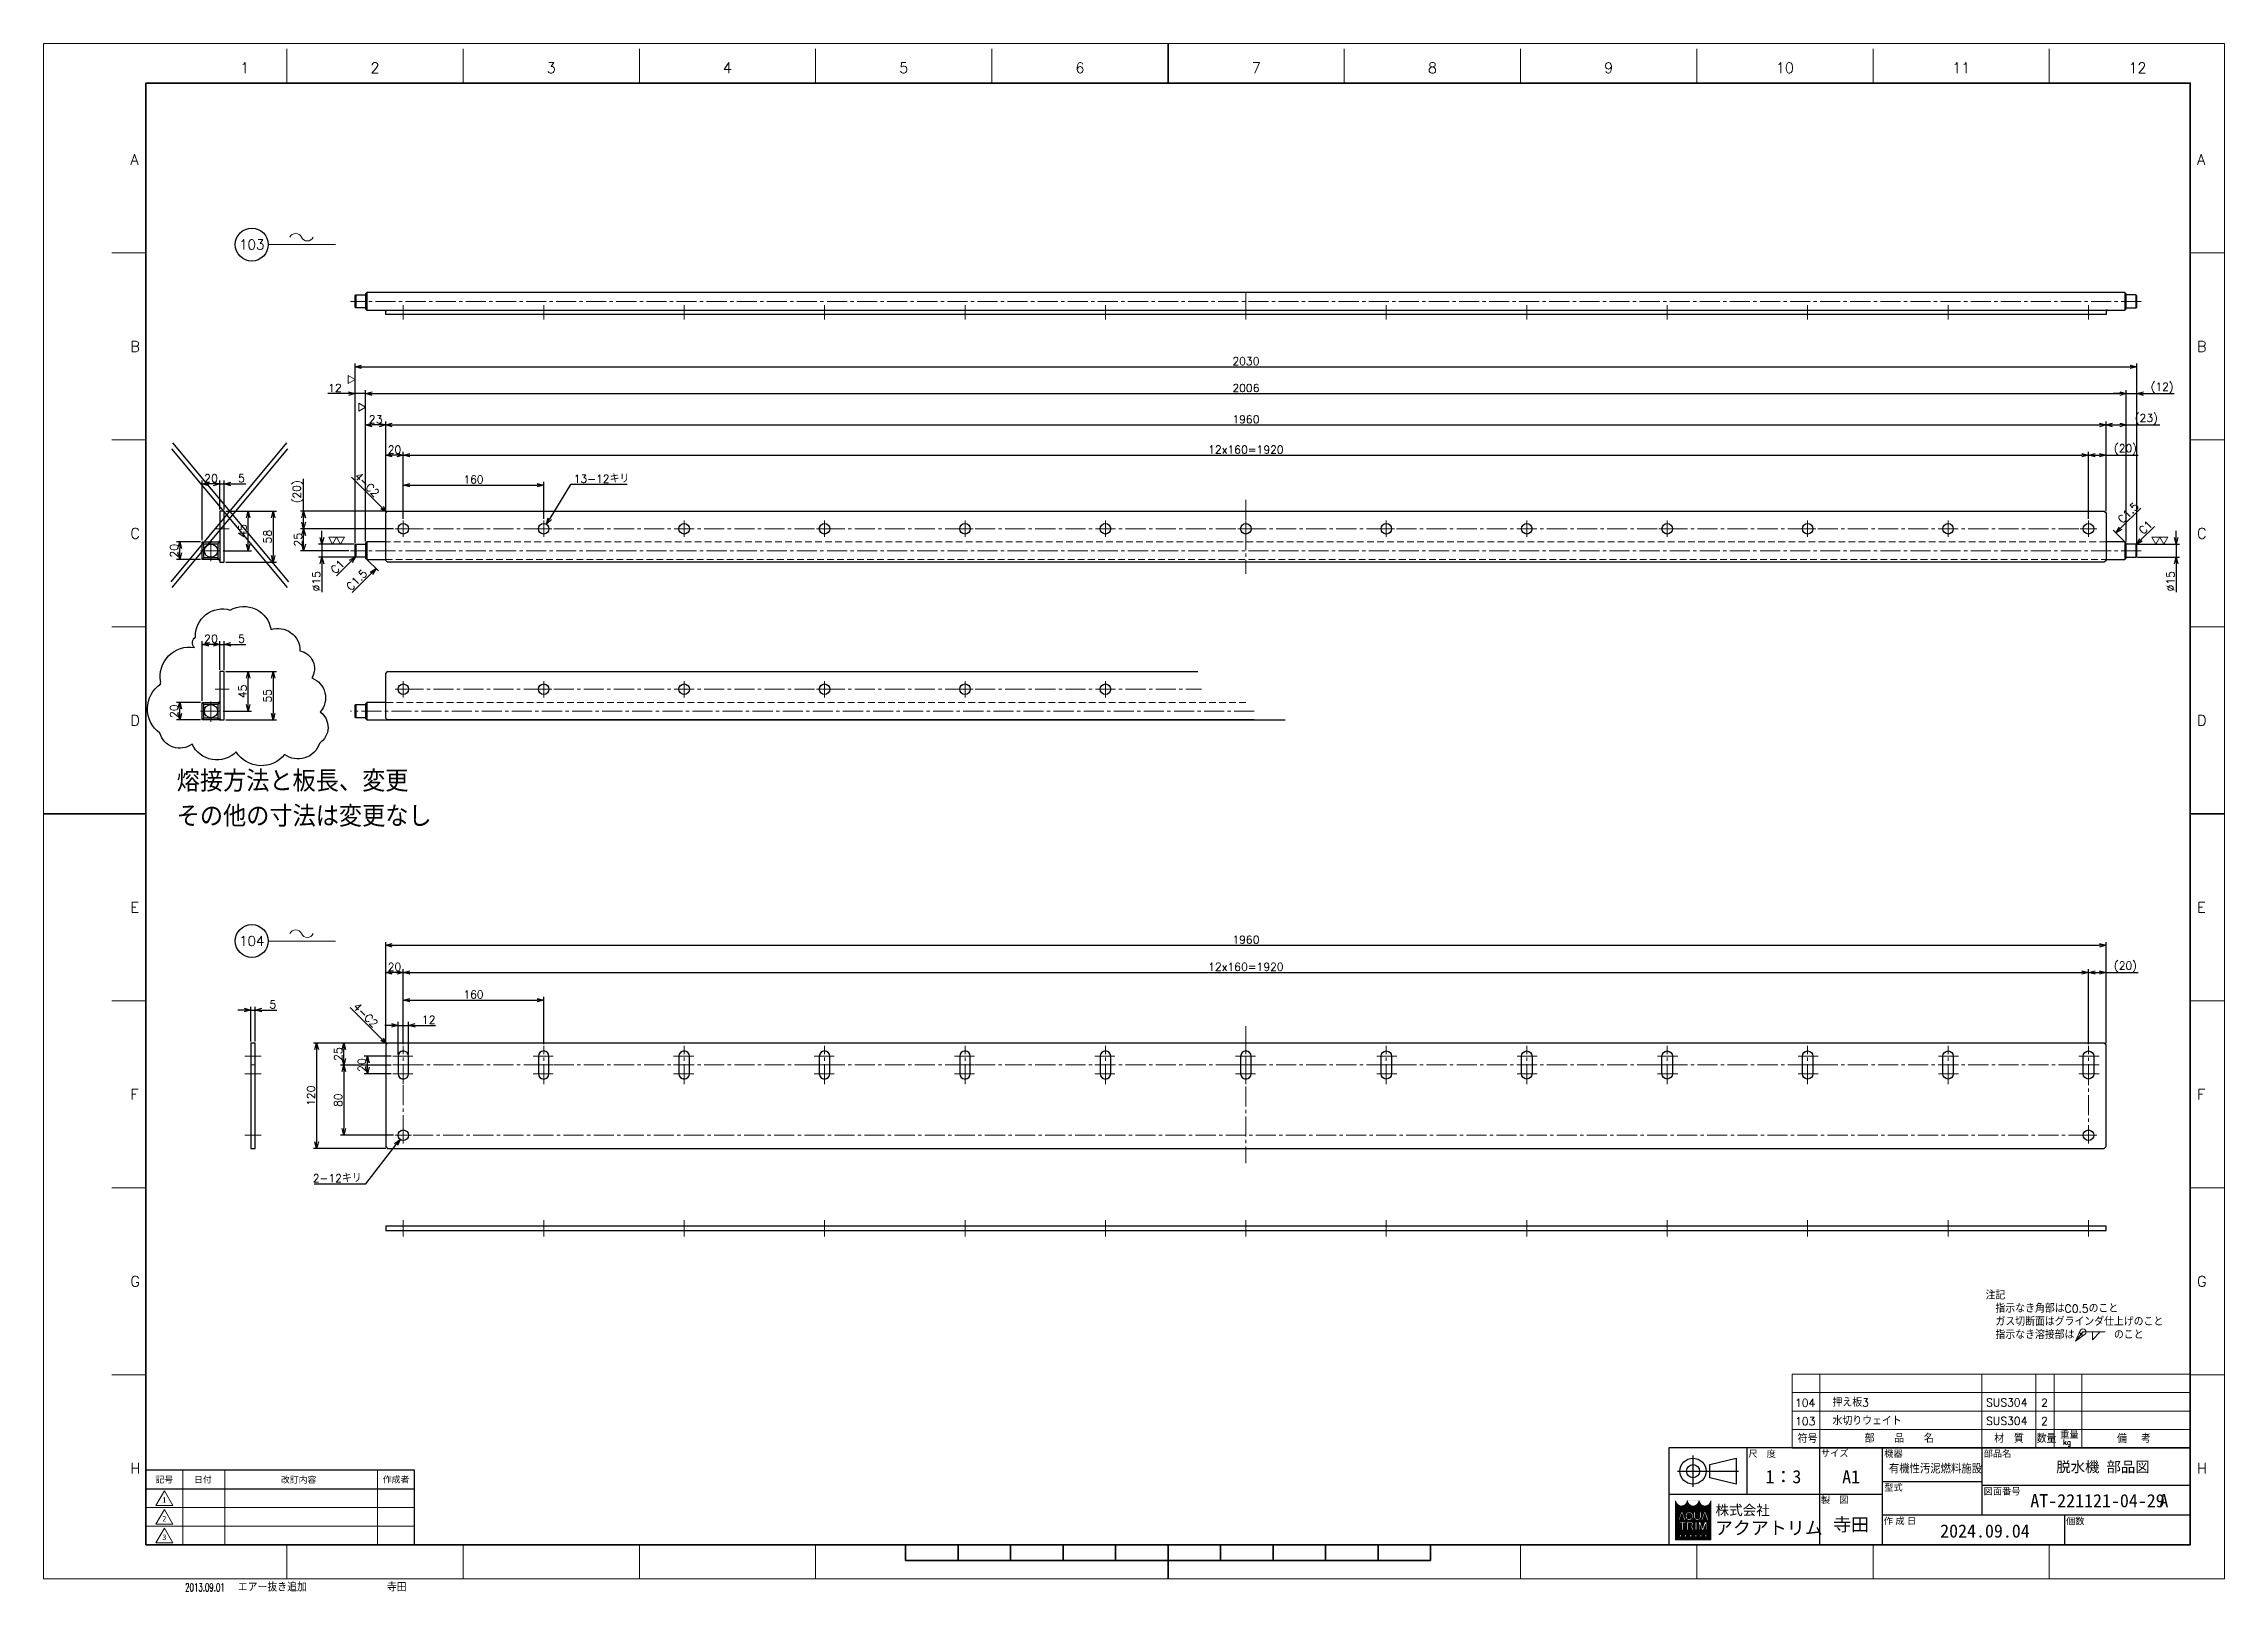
# Model space of a CAD drawing. Header units: millimetres. Extents: x 0 to 2485, y -14 to 1749.
import ezdxf
from ezdxf import colors
from ezdxf.entities.mleader import LeaderData, LeaderLine
from ezdxf.enums import TextEntityAlignment as Align
from ezdxf.math import Vec2, Vec3

# ---------------------------------------------------------------- set-up
doc = ezdxf.new("R2010")
doc.units = ezdxf.units.MM
doc.header["$LTSCALE"] = 1.2
doc.header["$PDMODE"] = 99
doc.header["$PDSIZE"] = 1
doc.linetypes.add('CENTER2', pattern=[28.575, 19.05, -3.175, 3.175, -3.175])
doc.linetypes.add('HIDDEN', pattern=[9.525, 6.35, -3.175])
for name, color, linetype, lineweight in [('04_HIDDEN', 2, 'HIDDEN', 13), ('05_CENTER', 4, 'CENTER2', 13), ('07_TEXT', 3, 'Continuous', 13), ('08_DIM', 3, 'Continuous', 13), ('90_FRAME', 5, 'Continuous', 35)]:
    doc.layers.add(name, color=color, linetype=linetype, lineweight=lineweight)
doc.layers.add('10_DRAFT', color=8, linetype='Continuous', lineweight=0, plot=False)
doc.layers.add('91_BLANK', color=5, linetype='Continuous', lineweight=0, plot=False)
doc.styles.add('KSS_TXT', font='txt.shx', dxfattribs={"bigfont": 'extfont2.shx'})
doc.styles.add('MS_G', font='MS Gothic.ttf')
doc.styles.get("Standard").update_dxf_attribs({"font": 'txt.shx', "bigfont": 'extfont2.shx'})
doc.styles.add('表題用', font='MS PGothic.ttf')
doc.dimstyles.new('KSS_DIM', dxfattribs={"dimscale": 3, "dimtxt": 3, "dimasz": 2.5, "dimexe": 1.25, "dimexo": 0.625, "dimtad": 1, "dimdsep": 46, "dimtxsty": 'KSS_TXT', "dimblk": 'OPEN30', "dimcen": 0, "dimazin": 2, "dimtfac": 0.75, "dimtmove": 0, "dimatfit": 3, "dimldrblk": 'OPEN30', "dimfxl": 1.25, "dimtolj": 1, "dimarcsym": 0})
doc.dimstyles.new('KSS_DIM$3', dxfattribs={"dimscale": 3, "dimtxt": 3, "dimasz": 2.5, "dimexe": 1.25, "dimexo": 0.625, "dimtad": 1, "dimtih": 1, "dimtoh": 1, "dimdsep": 46, "dimtxsty": 'KSS_TXT', "dimblk": 'OPEN30', "dimcen": 0, "dimazin": 2, "dimtfac": 0.75, "dimtofl": 0, "dimtmove": 0, "dimatfit": 3, "dimldrblk": 'OPEN30', "dimfxl": 1.25, "dimtolj": 1, "dimarcsym": 0})

msp = doc.modelspace()

# ---------------------------------------------------------------- texts
at = {"layer": '07_TEXT', "color": 1, "ltscale": 2, "insert": (151.636, 920.609), "char_height": 24, "attachment_point": 1}
msp.add_mtext_dynamic_manual_height_columns('熔接方法と板長、変更\\Pその他の寸法は変更なし', width=745.01293, gutter_width=15, heights=[131.644], dxfattribs=at)
at = {"layer": '07_TEXT', "ltscale": 2, "insert": (2212.526, 327.211), "char_height": 9, "attachment_point": 1}
msp.add_mtext_dynamic_manual_height_columns('注記\\P\u3000指示なき角部はC0.5のこと\\P\u3000ガス切断面はグラインダ仕上げのこと\\P\u3000指示なき溶接部は\u3000\u3000\u3000\u3000のこと', width=212.50041, gutter_width=15, heights=[0], dxfattribs=at)
at = {"layer": '07_TEXT', "color": 1, "ltscale": 2, "insert": (2410.534, 96.41), "char_height": 15, "width": 54.16476, "attachment_point": 1, "style": 'MS_G'}
msp.add_mtext('A', dxfattribs=at)
at = {"layer": '90_FRAME', "color": 0, "lineweight": 13, "style": 'KSS_TXT'}
for s, p in [('1', (229.13, 1711.619)), ('2', (377.526, 1711.619)), ('3', (578.326, 1711.619)), ('4', (779.127, 1711.619)), ('5', (979.927, 1711.619)), ('6', (1180.727, 1711.619)), ('7', (1381.527, 1711.619)), ('8', (1582.328, 1711.619)), ('9', (1783.128, 1711.619)), ('10', (1983.928, 1711.619)), ('11', (2184.728, 1711.619)), ('12', (2385.528, 1711.619))]:
    msp.add_text(s, height=12, dxfattribs=at).set_placement(p, align=Align.BOTTOM_CENTER)
for s, p in [('A', (98.872, 1616.764)), ('A', (2453.447, 1616.764)), ('B', (98.872, 1403.772)), ('B', (2453.447, 1403.772)), ('C', (98.872, 1190.78)), ('C', (2453.447, 1190.78)), ('D', (98.872, 977.789)), ('D', (2453.447, 977.789)), ('E', (98.872, 764.797)), ('E', (2453.447, 764.797)), ('F', (98.872, 551.805)), ('F', (2453.447, 551.805)), ('G', (98.872, 338.814)), ('G', (2453.447, 338.814)), ('H', (98.872, 125.822)), ('H', (2453.447, 125.822))]:
    msp.add_text(s, height=12, dxfattribs=at).set_placement(p, align=Align.MIDDLE_LEFT)
at = {"layer": '90_FRAME', "color": 3, "lineweight": 13}
for s, p in [('104', (2007.03, 200.393)), ('2', (2279.749, 200.544)), ('103', (2007.03, 179.393)), ('2', (2279.749, 179.544))]:
    msp.add_text(s, height=9, dxfattribs=at).set_placement(p, align=Align.MIDDLE_CENTER)
for s, height, p in [('押え板3', 9, (2038.183, 196.125)), ('SUS304', 9, (2213.158, 196.244)), ('水切りウェイト', 9, (2038.183, 175.125)), ('SUS304', 9, (2213.158, 175.244)), ('符号', 9, (1998.466, 154.746)), ('部\u3000\u3000品\u3000\u3000名', 9, (2074.763, 155.072)), ('材\u3000質', 9, (2222.329, 154.964)), ('数量', 9, (2270.759, 154.897)), ('重量', 7.5, (2297.516, 159.805)), ('kg', 6, (2300.831, 152.466)), ('備  考', 9, (2362.298, 154.746)), ('エアー抜き追加', 9, (221.201, -14.399)), ('寺田', 9, (391.111, -14.399))]:
    msp.add_text(s, height=height, dxfattribs=at).set_placement(p)
at = {"layer": '90_FRAME', "color": 0, "style": '表題用'}
for s, p in [('尺\u3000度', (1942.162, 142.384)), ('サイズ', (2024.898, 142.943)), ('機器', (2097.077, 142.507)), ('部品名', (2210.363, 142.507)), ('型式', (2097.077, 103.947)), ('図面番号', (2210.363, 99.704)), ('製\u3000図', (2024.898, 89.907)), ('作 成 日', (2096.559, 65.851)), ('個数', (2304.227, 65.643))]:
    msp.add_text(s, height=7.5, dxfattribs=at).set_placement(p, align=Align.MIDDLE_LEFT)
at = {"layer": '90_FRAME', "color": 0, "style": 'MS_G', "width": 0.9}
msp.add_text('有機性汚泥燃料施設', height=9.6, dxfattribs=at).set_placement((2102.361, 120.963))
at = {"layer": '90_FRAME', "color": 0, "style": 'MS_G'}
for s, height, p in [('脱水機 部品図', 12, (2293.094, 121.394)), ('AT-221121-04-29', 15, (2263.508, 81.386)), ('2024.09.04', 15, (2160.792, 46.86))]:
    msp.add_text(s, height=height, dxfattribs=at).set_placement(p)
at = {"layer": '90_FRAME', "color": 0, "style": '表題用'}
for s, p in [('記号', (137.538, 112.962)), ('日付', (181.507, 112.962)), ('作成者', (401.538, 112.962))]:
    msp.add_text(s, height=7.2, dxfattribs=at).set_placement(p, align=Align.MIDDLE_CENTER)
at = {"layer": '90_FRAME', "color": 0}
for s, height, style, p in [('改訂内容', 7.2, '表題用', (290.538, 112.962)), ('A1', 15, 'MS_G', (2059.295, 116.144))]:
    msp.add_text(s, height=height, dxfattribs=dict(at, style=style)).set_placement(p, align=Align.MIDDLE)
at = {"layer": '90_FRAME', "color": 0, "lineweight": 13, "style": 'MS_G'}
for s, p in [('1', (137.538, 89.626)), ('3', (137.538, 47.198)), ('2', (137.538, 68.412))]:
    msp.add_text(s, height=6.364, dxfattribs=at).set_placement(p, align=Align.MIDDLE)
at = {"layer": '90_FRAME', "color": 4, "style": 'MS_G'}
msp.add_text('株式会社', height=11.3412, dxfattribs=at).set_placement((1935.767, 78.084), align=Align.MIDDLE_CENTER)
msp.add_text('アクアトリム', height=15, dxfattribs=at).set_placement((1904.203, 50.385))
at = {"layer": '90_FRAME', "color": 3, "lineweight": 13, "width": 0.65}
msp.add_text('2013.09.01', height=9, dxfattribs=at).set_placement((161.226, -14.399))
at = {"layer": '90_FRAME', "color": 0, "style": 'MS_G'}
for tag, p in [('1：3', (1982.185, 116.144)), ('寺田', (2059.295, 62.048))]:
    msp.add_attdef(tag, text='', height=15, dxfattribs=at).set_placement(p, align=Align.MIDDLE)

# ---------------------------------------------------------------- blocks, each defined once
blk = doc.blocks.new('AM_BALLOON1')
at = {"transparency": 16777216}
blk.add_circle((0, 0), 5, dxfattribs=at)
blk.add_attdef('B_NUMBER', text='', height=3, dxfattribs=at).set_placement((0, 0), align=Align.MIDDLE_CENTER)
blk = doc.blocks.new('_OPEN')
at = {"color": 0, "linetype": 'ByBlock'}
for p, q in [((-1, 0.17), (0, 0)), ((0, 0), (-1, -0.17)), ((0, 0), (-1, 0))]:
    blk.add_line(p, q, dxfattribs=at)
blk = doc.blocks.new('p1ba05')
for centre, start, end in [((-2.95, 0.29), 24.2276, 155.5758), ((0, 1.62), 204.2276, 335.5758)]:
    blk.add_arc(centre, 1.62, start, end)
blk = doc.blocks.new('_Open30')
at = {"color": 0, "linetype": 'ByBlock', "lineweight": -2}
for p, q in [((-1, 0.27), (0, 0)), ((0, 0), (-1, -0.27)), ((0, 0), (-1, 0))]:
    blk.add_line(p, q, dxfattribs=at)
blk = doc.blocks.new('*D160')
at = {"layer": '08_DIM', "color": 0, "lineweight": -2, "transparency": 16777216}
for p, q in [((2349.8, 1216), (2349.8, 1318.2)), ((2372.8, 1181.5), (2372.8, 1318.2)), ((2357.3, 1314.4), (2365.3, 1314.4)), ((2372.8, 1314.4), (2411, 1314.4))]:
    blk.add_line(p, q, dxfattribs=at)
at = {"layer": 'Defpoints', "color": 0, "transparency": 16777216}
for p in [(2372.8, 1314.4), (2349.8, 1214.1), (2372.8, 1179.6)]:
    blk.add_point(p, dxfattribs=at)
at = {"layer": '08_DIM', "color": 0, "lineweight": -2, "transparency": 16777216, "xscale": 7.5, "yscale": 7.5, "zscale": 7.5, "rotation": 180}
blk.add_blockref('_Open30', (2349.8, 1314.4), dxfattribs=at)
at = {"layer": '08_DIM', "color": 0, "lineweight": -2, "transparency": 16777216, "xscale": 7.5, "yscale": 7.5, "zscale": 7.5}
blk.add_blockref('_Open30', (2372.8, 1314.4), dxfattribs=at)
at = {"layer": '08_DIM', "color": 0, "transparency": 16777216, "insert": (2395.7, 1320.8), "char_height": 9, "attachment_point": 5, "style": 'KSS_TXT'}
blk.add_mtext('\\A1;(23)', dxfattribs=at)
blk = doc.blocks.new('*D161')
at = {"layer": '08_DIM', "color": 0, "lineweight": -2, "transparency": 16777216}
for p, q in [((228.6, 647.8), (221.1, 647.8)), ((236.1, 612.1), (236.1, 651.5)), ((236.1, 647.8), (241.1, 647.8)), ((241.1, 612.1), (241.1, 651.5)), ((248.6, 647.8), (265.9, 647.8))]:
    blk.add_line(p, q, dxfattribs=at)
at = {"layer": 'Defpoints', "color": 0, "transparency": 16777216}
for p in [(241.1, 647.8), (236.1, 610.2), (241.1, 610.2)]:
    blk.add_point(p, dxfattribs=at)
at = {"layer": '08_DIM', "color": 0, "lineweight": -2, "transparency": 16777216, "xscale": 7.5, "yscale": 7.5, "zscale": 7.5}
blk.add_blockref('_Open30', (236.1, 647.8), dxfattribs=at)
at = {"layer": '08_DIM', "color": 0, "lineweight": -2, "transparency": 16777216, "xscale": 7.5, "yscale": 7.5, "zscale": 7.5, "rotation": 180}
blk.add_blockref('_Open30', (241.1, 647.8), dxfattribs=at)
at = {"layer": '08_DIM', "color": 0, "transparency": 16777216, "insert": (261, 654.2), "char_height": 9, "attachment_point": 5, "style": 'KSS_TXT'}
blk.add_mtext('\\A1;5', dxfattribs=at)
blk = doc.blocks.new('*D162')
at = {"layer": '08_DIM', "color": 0, "lineweight": -2, "transparency": 16777216}
for p, q in [((2365.3, 1350.1), (2357.8, 1350.1)), ((2372.8, 1181.5), (2372.8, 1353.8)), ((2372.8, 1350.1), (2384.8, 1350.1)), ((2384.8, 1179.5), (2384.8, 1353.8)), ((2392.3, 1350.1), (2427.5, 1350.1))]:
    blk.add_line(p, q, dxfattribs=at)
at = {"layer": 'Defpoints', "color": 0, "transparency": 16777216}
for p in [(2384.8, 1350.1), (2372.8, 1179.6), (2384.8, 1177.6)]:
    blk.add_point(p, dxfattribs=at)
at = {"layer": '08_DIM', "color": 0, "lineweight": -2, "transparency": 16777216, "xscale": 7.5, "yscale": 7.5, "zscale": 7.5}
blk.add_blockref('_Open30', (2372.8, 1350.1), dxfattribs=at)
at = {"layer": '08_DIM', "color": 0, "lineweight": -2, "transparency": 16777216, "xscale": 7.5, "yscale": 7.5, "zscale": 7.5, "rotation": 180}
blk.add_blockref('_Open30', (2384.8, 1350.1), dxfattribs=at)
at = {"layer": '08_DIM', "color": 0, "transparency": 16777216, "insert": (2413.7, 1356.4), "char_height": 9, "attachment_point": 5, "style": 'KSS_TXT'}
blk.add_mtext('\\A1;(12)', dxfattribs=at)
blk = doc.blocks.new('*D163')
at = {"layer": '08_DIM', "color": 0, "lineweight": -2, "transparency": 16777216}
for p, q in [((354.8, 1179.5), (354.8, 1384.3)), ((362.3, 1380.6), (2377.3, 1380.6)), ((2384.8, 1179.5), (2384.8, 1384.3))]:
    blk.add_line(p, q, dxfattribs=at)
at = {"layer": 'Defpoints', "color": 0, "transparency": 16777216}
for p in [(2384.8, 1380.6), (354.8, 1177.6), (2384.8, 1177.6)]:
    blk.add_point(p, dxfattribs=at)
at = {"layer": '08_DIM', "color": 0, "lineweight": -2, "transparency": 16777216, "xscale": 7.5, "yscale": 7.5, "zscale": 7.5, "rotation": 180}
blk.add_blockref('_Open30', (354.8, 1380.6), dxfattribs=at)
at = {"layer": '08_DIM', "color": 0, "lineweight": -2, "transparency": 16777216, "xscale": 7.5, "yscale": 7.5, "zscale": 7.5}
blk.add_blockref('_Open30', (2384.8, 1380.6), dxfattribs=at)
at = {"layer": '08_DIM', "color": 0, "transparency": 16777216, "insert": (1369.8, 1387), "char_height": 9, "attachment_point": 5, "style": 'KSS_TXT'}
blk.add_mtext('\\A1;2030', dxfattribs=at)
blk = doc.blocks.new('*D164')
at = {"layer": '08_DIM', "color": 0, "lineweight": -2, "transparency": 16777216}
for p, q in [((389.9, 610.2), (307.3, 610.2)), ((311, 602.7), (311, 497.7)), ((389.9, 490.2), (307.3, 490.2))]:
    blk.add_line(p, q, dxfattribs=at)
at = {"layer": 'Defpoints', "color": 0, "transparency": 16777216}
for p in [(391.8, 610.2), (311, 490.2), (391.8, 490.2)]:
    blk.add_point(p, dxfattribs=at)
at = {"layer": '08_DIM', "color": 0, "lineweight": -2, "transparency": 16777216, "xscale": 7.5, "yscale": 7.5, "zscale": 7.5}
for p, rotation in [((311, 610.2), 90), ((311, 490.2), 270)]:
    blk.add_blockref('_Open30', p, dxfattribs=dict(at, rotation=rotation))
at = {"layer": '08_DIM', "color": 0, "transparency": 16777216, "insert": (304.6, 550.2), "char_height": 9, "attachment_point": 5, "rotation": 90, "style": 'KSS_TXT'}
blk.add_mtext('\\A1;120', dxfattribs=at)
blk = doc.blocks.new('*D165')
at = {"layer": '08_DIM', "color": 0, "lineweight": -2, "transparency": 16777216}
for p, q in [((395.9, 585.2), (338.2, 585.2)), ((342, 577.7), (342, 512.7)), ((398.6, 505.2), (338.2, 505.2))]:
    blk.add_line(p, q, dxfattribs=at)
at = {"layer": 'Defpoints', "color": 0, "transparency": 16777216}
for p in [(397.8, 585.2), (342, 505.2), (400.4, 505.2)]:
    blk.add_point(p, dxfattribs=at)
at = {"layer": '08_DIM', "color": 0, "lineweight": -2, "transparency": 16777216, "xscale": 7.5, "yscale": 7.5, "zscale": 7.5}
for p, rotation in [((342, 585.2), 90), ((342, 505.2), 270)]:
    blk.add_blockref('_Open30', p, dxfattribs=dict(at, rotation=rotation))
at = {"layer": '08_DIM', "color": 0, "transparency": 16777216, "insert": (335.6, 545.2), "char_height": 9, "attachment_point": 5, "rotation": 90, "style": 'KSS_TXT'}
blk.add_mtext('\\A1;80', dxfattribs=at)
blk = doc.blocks.new('*D166')
at = {"layer": '08_DIM', "color": 0, "lineweight": -2, "transparency": 16777216}
for p, q in [((389.9, 610.2), (338.2, 610.2)), ((342, 592.7), (342, 602.7)), ((395.9, 585.2), (338.2, 585.2))]:
    blk.add_line(p, q, dxfattribs=at)
at = {"layer": 'Defpoints', "color": 0, "transparency": 16777216}
for p in [(342, 610.2), (391.8, 610.2), (397.8, 585.2)]:
    blk.add_point(p, dxfattribs=at)
at = {"layer": '08_DIM', "color": 0, "lineweight": -2, "transparency": 16777216, "xscale": 7.5, "yscale": 7.5, "zscale": 7.5}
for p, rotation in [((342, 610.2), 90), ((342, 585.2), 270)]:
    blk.add_blockref('_Open30', p, dxfattribs=dict(at, rotation=rotation))
at = {"layer": '08_DIM', "color": 0, "transparency": 16777216, "insert": (335.6, 597.7), "char_height": 9, "attachment_point": 5, "rotation": 90, "style": 'KSS_TXT'}
blk.add_mtext('\\A1;25', dxfattribs=at)
blk = doc.blocks.new('*D167')
at = {"layer": '08_DIM', "color": 0, "lineweight": -2, "transparency": 16777216}
for p, q in [((409.8, 609.1), (409.8, 662.8)), ((417.3, 659.1), (562.3, 659.1)), ((569.8, 609.1), (569.8, 662.8))]:
    blk.add_line(p, q, dxfattribs=at)
at = {"layer": 'Defpoints', "color": 0, "transparency": 16777216}
for p in [(569.8, 659.1), (409.8, 607.2), (569.8, 607.2)]:
    blk.add_point(p, dxfattribs=at)
at = {"layer": '08_DIM', "color": 0, "lineweight": -2, "transparency": 16777216, "xscale": 7.5, "yscale": 7.5, "zscale": 7.5, "rotation": 180}
blk.add_blockref('_Open30', (409.8, 659.1), dxfattribs=at)
at = {"layer": '08_DIM', "color": 0, "lineweight": -2, "transparency": 16777216, "xscale": 7.5, "yscale": 7.5, "zscale": 7.5}
blk.add_blockref('_Open30', (569.8, 659.1), dxfattribs=at)
at = {"layer": '08_DIM', "color": 0, "transparency": 16777216, "insert": (489.8, 665.5), "char_height": 9, "attachment_point": 5, "style": 'KSS_TXT'}
blk.add_mtext('\\A1;160', dxfattribs=at)
blk = doc.blocks.new('*D168')
at = {"layer": '08_DIM', "color": 0, "lineweight": -2, "transparency": 16777216}
for p, q in [((389.8, 610.1), (389.8, 725.3)), ((397.3, 721.6), (2342.3, 721.6)), ((2349.8, 610.1), (2349.8, 725.3))]:
    blk.add_line(p, q, dxfattribs=at)
at = {"layer": 'Defpoints', "color": 0, "transparency": 16777216}
for p in [(2349.8, 721.6), (389.8, 608.2), (2349.8, 608.2)]:
    blk.add_point(p, dxfattribs=at)
at = {"layer": '08_DIM', "color": 0, "lineweight": -2, "transparency": 16777216, "xscale": 7.5, "yscale": 7.5, "zscale": 7.5, "rotation": 180}
blk.add_blockref('_Open30', (389.8, 721.6), dxfattribs=at)
at = {"layer": '08_DIM', "color": 0, "lineweight": -2, "transparency": 16777216, "xscale": 7.5, "yscale": 7.5, "zscale": 7.5}
blk.add_blockref('_Open30', (2349.8, 721.6), dxfattribs=at)
at = {"layer": '08_DIM', "color": 0, "transparency": 16777216, "insert": (1369.8, 728), "char_height": 9, "attachment_point": 5, "style": 'KSS_TXT'}
blk.add_mtext('\\A1;1960', dxfattribs=at)
blk = doc.blocks.new('*D169')
at = {"layer": '08_DIM', "color": 0, "lineweight": -2, "transparency": 16777216}
for p, q in [((409.8, 609.1), (409.8, 694.3)), ((417.3, 690.6), (2322.3, 690.6)), ((2329.8, 609.1), (2329.8, 694.3))]:
    blk.add_line(p, q, dxfattribs=at)
at = {"layer": 'Defpoints', "color": 0, "transparency": 16777216}
for p in [(2329.8, 690.6), (409.8, 607.2), (2329.8, 607.2)]:
    blk.add_point(p, dxfattribs=at)
at = {"layer": '08_DIM', "color": 0, "lineweight": -2, "transparency": 16777216, "xscale": 7.5, "yscale": 7.5, "zscale": 7.5, "rotation": 180}
blk.add_blockref('_Open30', (409.8, 690.6), dxfattribs=at)
at = {"layer": '08_DIM', "color": 0, "lineweight": -2, "transparency": 16777216, "xscale": 7.5, "yscale": 7.5, "zscale": 7.5}
blk.add_blockref('_Open30', (2329.8, 690.6), dxfattribs=at)
at = {"layer": '08_DIM', "color": 0, "transparency": 16777216, "insert": (1369.8, 697), "char_height": 9, "attachment_point": 5, "style": 'KSS_TXT'}
blk.add_mtext('\\A1;12x160=1920', dxfattribs=at)
blk = doc.blocks.new('*D170')
at = {"layer": '08_DIM', "color": 0, "lineweight": -2, "transparency": 16777216}
for p, q in [((389.8, 610.1), (389.8, 694.3)), ((402.3, 690.6), (397.3, 690.6)), ((409.8, 609.1), (409.8, 694.3))]:
    blk.add_line(p, q, dxfattribs=at)
at = {"layer": 'Defpoints', "color": 0, "transparency": 16777216}
for p in [(389.8, 690.6), (389.8, 608.2), (409.8, 607.2)]:
    blk.add_point(p, dxfattribs=at)
at = {"layer": '08_DIM', "color": 0, "lineweight": -2, "transparency": 16777216, "xscale": 7.5, "yscale": 7.5, "zscale": 7.5, "rotation": 180}
blk.add_blockref('_Open30', (389.8, 690.6), dxfattribs=at)
at = {"layer": '08_DIM', "color": 0, "lineweight": -2, "transparency": 16777216, "xscale": 7.5, "yscale": 7.5, "zscale": 7.5}
blk.add_blockref('_Open30', (409.8, 690.6), dxfattribs=at)
at = {"layer": '08_DIM', "color": 0, "transparency": 16777216, "insert": (399.8, 697), "char_height": 9, "attachment_point": 5, "style": 'KSS_TXT'}
blk.add_mtext('\\A1;20', dxfattribs=at)
blk = doc.blocks.new('*D171')
at = {"layer": '08_DIM', "color": 0, "lineweight": -2, "transparency": 16777216}
for p, q in [((395.9, 595.2), (365.2, 595.2)), ((395.9, 575.2), (365.2, 575.2)), ((368.9, 582.7), (368.9, 587.7))]:
    blk.add_line(p, q, dxfattribs=at)
at = {"layer": 'Defpoints', "color": 0, "transparency": 16777216}
for p in [(368.9, 595.2), (397.8, 595.2), (397.8, 575.2)]:
    blk.add_point(p, dxfattribs=at)
at = {"layer": '08_DIM', "color": 0, "lineweight": -2, "transparency": 16777216, "xscale": 7.5, "yscale": 7.5, "zscale": 7.5}
for p, rotation in [((368.9, 595.2), 90), ((368.9, 575.2), 270)]:
    blk.add_blockref('_Open30', p, dxfattribs=dict(at, rotation=rotation))
at = {"layer": '08_DIM', "color": 0, "transparency": 16777216, "insert": (362.6, 585.2), "char_height": 9, "attachment_point": 5, "rotation": 90, "style": 'KSS_TXT'}
blk.add_mtext('\\A1;20', dxfattribs=at)
blk = doc.blocks.new('*D172')
at = {"layer": '08_DIM', "color": 0, "lineweight": -2, "transparency": 16777216}
for p, q in [((396.3, 630.4), (388.8, 630.4)), ((403.8, 597.1), (403.8, 634.2)), ((403.8, 630.4), (415.8, 630.4)), ((415.8, 597.1), (415.8, 634.2)), ((423.3, 630.4), (446.5, 630.4))]:
    blk.add_line(p, q, dxfattribs=at)
at = {"layer": 'Defpoints', "color": 0, "transparency": 16777216}
for p in [(415.8, 630.4), (403.8, 595.2), (415.8, 595.2)]:
    blk.add_point(p, dxfattribs=at)
at = {"layer": '08_DIM', "color": 0, "lineweight": -2, "transparency": 16777216, "xscale": 7.5, "yscale": 7.5, "zscale": 7.5}
blk.add_blockref('_Open30', (403.8, 630.4), dxfattribs=at)
at = {"layer": '08_DIM', "color": 0, "lineweight": -2, "transparency": 16777216, "xscale": 7.5, "yscale": 7.5, "zscale": 7.5, "rotation": 180}
blk.add_blockref('_Open30', (415.8, 630.4), dxfattribs=at)
at = {"layer": '08_DIM', "color": 0, "transparency": 16777216, "insert": (438.7, 636.8), "char_height": 9, "attachment_point": 5, "style": 'KSS_TXT'}
blk.add_mtext('\\A1;12', dxfattribs=at)
blk = doc.blocks.new('*D146')
at = {"layer": '08_DIM', "color": 0, "lineweight": -2, "transparency": 16777216}
for p, q in [((366.8, 1181.5), (366.8, 1318.2)), ((389.8, 1216), (389.8, 1318.2)), ((382.3, 1314.4), (374.3, 1314.4))]:
    blk.add_line(p, q, dxfattribs=at)
at = {"layer": 'Defpoints', "color": 0, "transparency": 16777216}
for p in [(366.8, 1314.4), (389.8, 1214.1), (366.8, 1179.6)]:
    blk.add_point(p, dxfattribs=at)
at = {"layer": '08_DIM', "color": 0, "lineweight": -2, "transparency": 16777216, "xscale": 7.5, "yscale": 7.5, "zscale": 7.5, "rotation": 180}
blk.add_blockref('_Open30', (366.8, 1314.4), dxfattribs=at)
at = {"layer": '08_DIM', "color": 0, "lineweight": -2, "transparency": 16777216, "xscale": 7.5, "yscale": 7.5, "zscale": 7.5}
blk.add_blockref('_Open30', (389.8, 1314.4), dxfattribs=at)
at = {"layer": '08_DIM', "color": 0, "transparency": 16777216, "insert": (378.3, 1320.8), "char_height": 9, "attachment_point": 5, "style": 'KSS_TXT'}
blk.add_mtext('\\A1;23', dxfattribs=at)
blk = doc.blocks.new('*D147')
at = {"layer": '08_DIM', "color": 0, "lineweight": -2, "transparency": 16777216}
for p, q in [((366.8, 1181.5), (366.8, 1353.8)), ((374.3, 1350.1), (2365.3, 1350.1)), ((2372.8, 1181.5), (2372.8, 1353.8))]:
    blk.add_line(p, q, dxfattribs=at)
at = {"layer": 'Defpoints', "color": 0, "transparency": 16777216}
for p in [(2372.8, 1350.1), (366.8, 1179.6), (2372.8, 1179.6)]:
    blk.add_point(p, dxfattribs=at)
at = {"layer": '08_DIM', "color": 0, "lineweight": -2, "transparency": 16777216, "xscale": 7.5, "yscale": 7.5, "zscale": 7.5, "rotation": 180}
blk.add_blockref('_Open30', (366.8, 1350.1), dxfattribs=at)
at = {"layer": '08_DIM', "color": 0, "lineweight": -2, "transparency": 16777216, "xscale": 7.5, "yscale": 7.5, "zscale": 7.5}
blk.add_blockref('_Open30', (2372.8, 1350.1), dxfattribs=at)
at = {"layer": '08_DIM', "color": 0, "transparency": 16777216, "insert": (1369.8, 1356.4), "char_height": 9, "attachment_point": 5, "style": 'KSS_TXT'}
blk.add_mtext('\\A1;2006', dxfattribs=at)
blk = doc.blocks.new('*D148')
at = {"layer": '08_DIM', "color": 0, "lineweight": -2, "transparency": 16777216}
for p, q in [((347.3, 1350.1), (324, 1350.1)), ((354.8, 1179.5), (354.8, 1353.8)), ((366.8, 1350.1), (354.8, 1350.1)), ((366.8, 1181.5), (366.8, 1353.8)), ((374.3, 1350.1), (381.8, 1350.1))]:
    blk.add_line(p, q, dxfattribs=at)
at = {"layer": 'Defpoints', "color": 0, "transparency": 16777216}
for p in [(354.8, 1350.1), (354.8, 1177.6), (366.8, 1179.6)]:
    blk.add_point(p, dxfattribs=at)
at = {"layer": '08_DIM', "color": 0, "lineweight": -2, "transparency": 16777216, "xscale": 7.5, "yscale": 7.5, "zscale": 7.5}
blk.add_blockref('_Open30', (354.8, 1350.1), dxfattribs=at)
at = {"layer": '08_DIM', "color": 0, "lineweight": -2, "transparency": 16777216, "xscale": 7.5, "yscale": 7.5, "zscale": 7.5, "rotation": 180}
blk.add_blockref('_Open30', (366.8, 1350.1), dxfattribs=at)
at = {"layer": '08_DIM', "color": 0, "transparency": 16777216, "insert": (331.9, 1356.4), "char_height": 9, "attachment_point": 5, "style": 'KSS_TXT'}
blk.add_mtext('\\A1;12', dxfattribs=at)
blk = doc.blocks.new('*D149')
at = {"layer": '08_DIM', "color": 0, "lineweight": -2, "transparency": 16777216}
for p, q in [((398.6, 1196.1), (292.5, 1196.1)), ((347.8, 1171.1), (292.5, 1171.1)), ((296.2, 1178.6), (296.2, 1188.6))]:
    blk.add_line(p, q, dxfattribs=at)
at = {"layer": 'Defpoints', "color": 0, "transparency": 16777216}
for p in [(296.2, 1196.1), (400.4, 1196.1), (349.7, 1171.1)]:
    blk.add_point(p, dxfattribs=at)
at = {"layer": '08_DIM', "color": 0, "lineweight": -2, "transparency": 16777216, "xscale": 7.5, "yscale": 7.5, "zscale": 7.5}
for p, rotation in [((296.2, 1196.1), 90), ((296.2, 1171.1), 270)]:
    blk.add_blockref('_Open30', p, dxfattribs=dict(at, rotation=rotation))
at = {"layer": '08_DIM', "color": 0, "transparency": 16777216, "insert": (289.9, 1183.6), "char_height": 9, "attachment_point": 5, "rotation": 90, "style": 'KSS_TXT'}
blk.add_mtext('\\A1;25', dxfattribs=at)
blk = doc.blocks.new('*D150')
at = {"layer": '08_DIM', "color": 0, "lineweight": -2, "transparency": 16777216}
for p, q in [((389.8, 1216), (389.8, 1318.2)), ((2349.8, 1216), (2349.8, 1318.2)), ((397.3, 1314.4), (2342.3, 1314.4))]:
    blk.add_line(p, q, dxfattribs=at)
at = {"layer": 'Defpoints', "color": 0, "transparency": 16777216}
for p in [(2349.8, 1314.4), (389.8, 1214.1), (2349.8, 1214.1)]:
    blk.add_point(p, dxfattribs=at)
at = {"layer": '08_DIM', "color": 0, "lineweight": -2, "transparency": 16777216, "xscale": 7.5, "yscale": 7.5, "zscale": 7.5, "rotation": 180}
blk.add_blockref('_Open30', (389.8, 1314.4), dxfattribs=at)
at = {"layer": '08_DIM', "color": 0, "lineweight": -2, "transparency": 16777216, "xscale": 7.5, "yscale": 7.5, "zscale": 7.5}
blk.add_blockref('_Open30', (2349.8, 1314.4), dxfattribs=at)
at = {"layer": '08_DIM', "color": 0, "transparency": 16777216, "insert": (1369.8, 1320.8), "char_height": 9, "attachment_point": 5, "style": 'KSS_TXT'}
blk.add_mtext('\\A1;1960', dxfattribs=at)
blk = doc.blocks.new('*D151')
at = {"layer": '08_DIM', "color": 0, "lineweight": -2, "transparency": 16777216}
for p, q in [((409.8, 1207.3), (409.8, 1283.7)), ((417.3, 1279.9), (2322.3, 1279.9)), ((2329.8, 1207.3), (2329.8, 1283.7))]:
    blk.add_line(p, q, dxfattribs=at)
at = {"layer": 'Defpoints', "color": 0, "transparency": 16777216}
for p in [(2329.8, 1279.9), (409.8, 1205.4), (2329.8, 1205.4)]:
    blk.add_point(p, dxfattribs=at)
at = {"layer": '08_DIM', "color": 0, "lineweight": -2, "transparency": 16777216, "xscale": 7.5, "yscale": 7.5, "zscale": 7.5, "rotation": 180}
blk.add_blockref('_Open30', (409.8, 1279.9), dxfattribs=at)
at = {"layer": '08_DIM', "color": 0, "lineweight": -2, "transparency": 16777216, "xscale": 7.5, "yscale": 7.5, "zscale": 7.5}
blk.add_blockref('_Open30', (2329.8, 1279.9), dxfattribs=at)
at = {"layer": '08_DIM', "color": 0, "transparency": 16777216, "insert": (1369.8, 1286.3), "char_height": 9, "attachment_point": 5, "style": 'KSS_TXT'}
blk.add_mtext('\\A1;12x160=1920', dxfattribs=at)
blk = doc.blocks.new('*D152')
at = {"layer": '08_DIM', "color": 0, "lineweight": -2, "transparency": 16777216}
for p, q in [((389.8, 1216), (389.8, 1283.7)), ((402.3, 1279.9), (397.3, 1279.9)), ((409.8, 1207.3), (409.8, 1283.7))]:
    blk.add_line(p, q, dxfattribs=at)
at = {"layer": 'Defpoints', "color": 0, "transparency": 16777216}
for p in [(389.8, 1279.9), (389.8, 1214.1), (409.8, 1205.4)]:
    blk.add_point(p, dxfattribs=at)
at = {"layer": '08_DIM', "color": 0, "lineweight": -2, "transparency": 16777216, "xscale": 7.5, "yscale": 7.5, "zscale": 7.5, "rotation": 180}
blk.add_blockref('_Open30', (389.8, 1279.9), dxfattribs=at)
at = {"layer": '08_DIM', "color": 0, "lineweight": -2, "transparency": 16777216, "xscale": 7.5, "yscale": 7.5, "zscale": 7.5}
blk.add_blockref('_Open30', (409.8, 1279.9), dxfattribs=at)
at = {"layer": '08_DIM', "color": 0, "transparency": 16777216, "insert": (399.8, 1286.3), "char_height": 9, "attachment_point": 5, "style": 'KSS_TXT'}
blk.add_mtext('\\A1;20', dxfattribs=at)
blk = doc.blocks.new('*D153')
at = {"layer": '08_DIM', "color": 0, "lineweight": -2, "transparency": 16777216}
for p, q in [((409.8, 1207.3), (409.8, 1249.6)), ((417.3, 1245.8), (562.3, 1245.8)), ((569.8, 1207.3), (569.8, 1249.6))]:
    blk.add_line(p, q, dxfattribs=at)
at = {"layer": 'Defpoints', "color": 0, "transparency": 16777216}
for p in [(569.8, 1245.8), (409.8, 1205.4), (569.8, 1205.4)]:
    blk.add_point(p, dxfattribs=at)
at = {"layer": '08_DIM', "color": 0, "lineweight": -2, "transparency": 16777216, "xscale": 7.5, "yscale": 7.5, "zscale": 7.5, "rotation": 180}
blk.add_blockref('_Open30', (409.8, 1245.8), dxfattribs=at)
at = {"layer": '08_DIM', "color": 0, "lineweight": -2, "transparency": 16777216, "xscale": 7.5, "yscale": 7.5, "zscale": 7.5}
blk.add_blockref('_Open30', (569.8, 1245.8), dxfattribs=at)
at = {"layer": '08_DIM', "color": 0, "transparency": 16777216, "insert": (489.8, 1252.2), "char_height": 9, "attachment_point": 5, "style": 'KSS_TXT'}
blk.add_mtext('\\A1;160', dxfattribs=at)
blk = doc.blocks.new('*D154')
at = {"layer": '08_DIM', "color": 0, "lineweight": -2, "transparency": 16777216}
for p, q in [((317.1, 1186.1), (317.1, 1193.6)), ((353.9, 1178.6), (313.3, 1178.6)), ((317.1, 1178.6), (317.1, 1163.6)), ((353.9, 1163.6), (313.3, 1163.6)), ((317.1, 1156.1), (317.1, 1123.9))]:
    blk.add_line(p, q, dxfattribs=at)
at = {"layer": 'Defpoints', "color": 0, "transparency": 16777216}
for p in [(355.8, 1178.6), (317.1, 1163.6), (355.8, 1163.6)]:
    blk.add_point(p, dxfattribs=at)
at = {"layer": '08_DIM', "color": 0, "lineweight": -2, "transparency": 16777216, "xscale": 7.5, "yscale": 7.5, "zscale": 7.5}
for p, rotation in [((317.1, 1178.6), 270), ((317.1, 1163.6), 90)]:
    blk.add_blockref('_Open30', p, dxfattribs=dict(at, rotation=rotation))
at = {"layer": '08_DIM', "color": 0, "transparency": 16777216, "insert": (310.7, 1136.2), "char_height": 9, "attachment_point": 5, "rotation": 90, "style": 'KSS_TXT'}
blk.add_mtext('\\A1;%%C15', dxfattribs=at)
blk = doc.blocks.new('*D155')
at = {"layer": '08_DIM', "color": 0, "lineweight": -2, "transparency": 16777216}
for p, q in [((178.8, 1181.1), (151.3, 1181.1)), ((155.1, 1168.6), (155.1, 1173.6)), ((178.8, 1161.1), (151.3, 1161.1))]:
    blk.add_line(p, q, dxfattribs=at)
at = {"layer": 'Defpoints', "color": 0, "transparency": 16777216}
for p in [(155.1, 1181.1), (180.7, 1181.1), (180.7, 1161.1)]:
    blk.add_point(p, dxfattribs=at)
at = {"layer": '08_DIM', "color": 0, "lineweight": -2, "transparency": 16777216, "xscale": 7.5, "yscale": 7.5, "zscale": 7.5}
for p, rotation in [((155.1, 1181.1), 90), ((155.1, 1161.1), 270)]:
    blk.add_blockref('_Open30', p, dxfattribs=dict(at, rotation=rotation))
at = {"layer": '08_DIM', "color": 0, "transparency": 16777216, "insert": (148.7, 1171.1), "char_height": 9, "attachment_point": 5, "rotation": 90, "style": 'KSS_TXT'}
blk.add_mtext('\\A1;20', dxfattribs=at)
blk = doc.blocks.new('*D156')
at = {"layer": '08_DIM', "color": 0, "lineweight": -2, "transparency": 16777216}
for p, q in [((207.5, 1216.1), (265.3, 1216.1)), ((261.5, 1208.6), (261.5, 1165.6)), ((207.5, 1158.1), (265.3, 1158.1))]:
    blk.add_line(p, q, dxfattribs=at)
at = {"layer": 'Defpoints', "color": 0, "transparency": 16777216}
for p in [(205.7, 1216.1), (205.7, 1158.1), (261.5, 1158.1)]:
    blk.add_point(p, dxfattribs=at)
at = {"layer": '08_DIM', "color": 0, "lineweight": -2, "transparency": 16777216, "xscale": 7.5, "yscale": 7.5, "zscale": 7.5}
for p, rotation in [((261.5, 1216.1), 90), ((261.5, 1158.1), 270)]:
    blk.add_blockref('_Open30', p, dxfattribs=dict(at, rotation=rotation))
at = {"layer": '08_DIM', "color": 0, "transparency": 16777216, "insert": (255.1, 1187.1), "char_height": 9, "attachment_point": 5, "rotation": 90, "style": 'KSS_TXT'}
blk.add_mtext('\\A1;58', dxfattribs=at)
blk = doc.blocks.new('*D157')
at = {"layer": '08_DIM', "color": 0, "lineweight": -2, "transparency": 16777216}
for p, q in [((207.5, 1216.1), (236.8, 1216.1)), ((233.1, 1178.6), (233.1, 1208.6)), ((204.5, 1171.1), (236.8, 1171.1))]:
    blk.add_line(p, q, dxfattribs=at)
at = {"layer": 'Defpoints', "color": 0, "transparency": 16777216}
for p in [(205.7, 1216.1), (233.1, 1216.1), (202.7, 1171.1)]:
    blk.add_point(p, dxfattribs=at)
at = {"layer": '08_DIM', "color": 0, "lineweight": -2, "transparency": 16777216, "xscale": 7.5, "yscale": 7.5, "zscale": 7.5}
for p, rotation in [((233.1, 1216.1), 90), ((233.1, 1171.1), 270)]:
    blk.add_blockref('_Open30', p, dxfattribs=dict(at, rotation=rotation))
at = {"layer": '08_DIM', "color": 0, "transparency": 16777216, "insert": (226.7, 1193.6), "char_height": 9, "attachment_point": 5, "rotation": 90, "style": 'KSS_TXT'}
blk.add_mtext('\\A1;45', dxfattribs=at)
blk = doc.blocks.new('*D158')
at = {"layer": '08_DIM', "color": 0, "lineweight": -2, "transparency": 16777216}
for p, q in [((193.2, 1247.2), (185.7, 1247.2)), ((200.7, 1218), (200.7, 1250.9)), ((200.7, 1247.2), (205.7, 1247.2)), ((205.7, 1218), (205.7, 1250.9)), ((213.2, 1247.2), (230.4, 1247.2))]:
    blk.add_line(p, q, dxfattribs=at)
at = {"layer": 'Defpoints', "color": 0, "transparency": 16777216}
for p in [(205.7, 1247.2), (200.7, 1216.1), (205.7, 1216.1)]:
    blk.add_point(p, dxfattribs=at)
at = {"layer": '08_DIM', "color": 0, "lineweight": -2, "transparency": 16777216, "xscale": 7.5, "yscale": 7.5, "zscale": 7.5}
blk.add_blockref('_Open30', (200.7, 1247.2), dxfattribs=at)
at = {"layer": '08_DIM', "color": 0, "lineweight": -2, "transparency": 16777216, "xscale": 7.5, "yscale": 7.5, "zscale": 7.5, "rotation": 180}
blk.add_blockref('_Open30', (205.7, 1247.2), dxfattribs=at)
at = {"layer": '08_DIM', "color": 0, "transparency": 16777216, "insert": (225.5, 1253.6), "char_height": 9, "attachment_point": 5, "style": 'KSS_TXT'}
blk.add_mtext('\\A1;5', dxfattribs=at)
blk = doc.blocks.new('*D159')
at = {"layer": '08_DIM', "color": 0, "lineweight": -2, "transparency": 16777216}
for p, q in [((180.7, 1183), (180.7, 1250.9)), ((193.2, 1247.2), (188.2, 1247.2)), ((200.7, 1218), (200.7, 1250.9))]:
    blk.add_line(p, q, dxfattribs=at)
at = {"layer": 'Defpoints', "color": 0, "transparency": 16777216}
for p in [(180.7, 1247.2), (200.7, 1216.1), (180.7, 1181.1)]:
    blk.add_point(p, dxfattribs=at)
at = {"layer": '08_DIM', "color": 0, "lineweight": -2, "transparency": 16777216, "xscale": 7.5, "yscale": 7.5, "zscale": 7.5, "rotation": 180}
blk.add_blockref('_Open30', (180.7, 1247.2), dxfattribs=at)
at = {"layer": '08_DIM', "color": 0, "lineweight": -2, "transparency": 16777216, "xscale": 7.5, "yscale": 7.5, "zscale": 7.5}
blk.add_blockref('_Open30', (200.7, 1247.2), dxfattribs=at)
at = {"layer": '08_DIM', "color": 0, "transparency": 16777216, "insert": (190.7, 1253.6), "char_height": 9, "attachment_point": 5, "style": 'KSS_TXT'}
blk.add_mtext('\\A1;20', dxfattribs=at)
blk = doc.blocks.new('p1ba02')
for p, q in [((-1.5, 2.6), (1.5, 2.6)), ((0, 0), (-1.5, 2.6)), ((1.5, 2.6), (0, 0)), ((3, 0), (1.5, 2.6)), ((1.5, 2.6), (4.5, 2.6)), ((4.5, 2.6), (3, 0))]:
    blk.add_line(p, q)
blk = doc.blocks.new('p1ba01')
for p, q in [((0, 0), (-1.5, 2.6)), ((-1.5, 2.6), (1.5, 2.6)), ((1.5, 2.6), (0, 0))]:
    blk.add_line(p, q)
blk = doc.blocks.new('*D173')
at = {"layer": '08_DIM', "color": 0, "lineweight": -2, "transparency": 16777216}
blk.add_line((350, 1158.8), (333.7, 1142.6), dxfattribs=at)
at = {"layer": 'Defpoints', "color": 0, "transparency": 16777216}
for p in [(355.3, 1164.1), (323.4, 1132.2), (323.4, 1132.2)]:
    blk.add_point(p, dxfattribs=at)
at = {"layer": '08_DIM', "color": 0, "lineweight": -2, "transparency": 16777216, "xscale": 7.5, "yscale": 7.5, "zscale": 7.5, "rotation": 45.00000000000031}
blk.add_blockref('_Open30', (355.3, 1164.1), dxfattribs=at)
at = {"layer": '08_DIM', "color": 0, "transparency": 16777216, "insert": (334.8, 1152.7), "char_height": 9, "attachment_point": 5, "rotation": 45, "style": 'KSS_TXT'}
blk.add_mtext('\\A1;C1', dxfattribs=at)
blk = doc.blocks.new('*D174')
at = {"layer": '08_DIM', "color": 0, "lineweight": -2, "transparency": 16777216}
blk.add_line((373.4, 1145.4), (351.4, 1123.4), dxfattribs=at)
at = {"layer": 'Defpoints', "color": 0, "transparency": 16777216}
for p in [(378.7, 1150.7), (349.1, 1121.1), (349.1, 1121.1)]:
    blk.add_point(p, dxfattribs=at)
at = {"layer": '08_DIM', "color": 0, "lineweight": -2, "transparency": 16777216, "xscale": 7.5, "yscale": 7.5, "zscale": 7.5, "rotation": 45}
blk.add_blockref('_Open30', (378.7, 1150.7), dxfattribs=at)
at = {"layer": '08_DIM', "color": 0, "transparency": 16777216, "insert": (356.7, 1137.7), "char_height": 9, "attachment_point": 5, "rotation": 45, "style": 'KSS_TXT'}
blk.add_mtext('\\A1;C1.5', dxfattribs=at)
blk = doc.blocks.new('*D175')
at = {"layer": '08_DIM', "color": 0, "lineweight": -2, "transparency": 16777216}
for p, q in [((600.2, 1246.6), (576.7, 1207.7)), ((664.8, 1246.6), (600.2, 1246.6))]:
    blk.add_line(p, q, dxfattribs=at)
at = {"layer": 'Defpoints', "color": 0, "transparency": 16777216}
for p in [(572.9, 1201.2), (566.7, 1191)]:
    blk.add_point(p, dxfattribs=at)
at = {"layer": '08_DIM', "color": 0, "lineweight": -2, "transparency": 16777216, "xscale": 7.5, "yscale": 7.5, "zscale": 7.5, "rotation": 238.9374532495948}
blk.add_blockref('_Open30', (572.9, 1201.2), dxfattribs=at)
at = {"layer": '08_DIM', "color": 0, "transparency": 16777216, "insert": (635.7, 1253), "char_height": 9, "attachment_point": 5, "style": 'KSS_TXT'}
blk.add_mtext('\\A1;13-12キリ', dxfattribs=at)
blk = doc.blocks.new('*D176')
at = {"layer": '08_DIM', "color": 0, "lineweight": -2, "transparency": 16777216}
blk.add_line((385.5, 1220.4), (350.9, 1255), dxfattribs=at)
at = {"layer": 'Defpoints', "color": 0, "transparency": 16777216}
for p in [(336.9, 1268.9), (336.9, 1268.9), (390.8, 1215.1)]:
    blk.add_point(p, dxfattribs=at)
at = {"layer": '08_DIM', "color": 0, "lineweight": -2, "transparency": 16777216, "xscale": 7.5, "yscale": 7.5, "zscale": 7.5, "rotation": 315.0000000000002}
blk.add_blockref('_Open30', (390.8, 1215.1), dxfattribs=at)
at = {"layer": '08_DIM', "color": 0, "transparency": 16777216, "insert": (368.4, 1246.5), "char_height": 9, "attachment_point": 5, "rotation": 315, "style": 'KSS_TXT'}
blk.add_mtext('\\A1;4-C2', dxfattribs=at)
blk = doc.blocks.new('*D177')
at = {"layer": '08_DIM', "color": 0, "lineweight": -2, "transparency": 16777216}
for p, q in [((2429.7, 1186.1), (2429.7, 1193.6)), ((2385.7, 1178.6), (2433.4, 1178.6)), ((2429.7, 1178.6), (2429.7, 1163.6)), ((2385.7, 1163.6), (2433.4, 1163.6)), ((2429.7, 1156.1), (2429.7, 1123.9))]:
    blk.add_line(p, q, dxfattribs=at)
at = {"layer": 'Defpoints', "color": 0, "transparency": 16777216}
for p in [(2383.8, 1178.6), (2383.8, 1163.6), (2429.7, 1163.6)]:
    blk.add_point(p, dxfattribs=at)
at = {"layer": '08_DIM', "color": 0, "lineweight": -2, "transparency": 16777216, "xscale": 7.5, "yscale": 7.5, "zscale": 7.5}
for p, rotation in [((2429.7, 1178.6), 270), ((2429.7, 1163.6), 90)]:
    blk.add_blockref('_Open30', p, dxfattribs=dict(at, rotation=rotation))
at = {"layer": '08_DIM', "color": 0, "transparency": 16777216, "insert": (2423.3, 1136.2), "char_height": 9, "attachment_point": 5, "rotation": 90, "style": 'KSS_TXT'}
blk.add_mtext('\\A1;%%C15', dxfattribs=at)
blk = doc.blocks.new('*D178')
at = {"layer": '08_DIM', "color": 0, "lineweight": -2, "transparency": 16777216}
blk.add_line((2389.6, 1183.4), (2404.9, 1198.7), dxfattribs=at)
at = {"layer": 'Defpoints', "color": 0, "transparency": 16777216}
for p in [(2414.4, 1208.2), (2414.4, 1208.2), (2384.3, 1178.1)]:
    blk.add_point(p, dxfattribs=at)
at = {"layer": '08_DIM', "color": 0, "lineweight": -2, "transparency": 16777216, "xscale": 7.5, "yscale": 7.5, "zscale": 7.5, "rotation": 225}
blk.add_blockref('_Open30', (2384.3, 1178.1), dxfattribs=at)
at = {"layer": '08_DIM', "color": 0, "transparency": 16777216, "insert": (2394.8, 1197.7), "char_height": 9, "attachment_point": 5, "rotation": 45, "style": 'KSS_TXT'}
blk.add_mtext('\\A1;C1', dxfattribs=at)
blk = doc.blocks.new('*D179')
at = {"layer": '08_DIM', "color": 0, "lineweight": -2, "transparency": 16777216}
blk.add_line((2366.4, 1196.6), (2389.3, 1219.6), dxfattribs=at)
at = {"layer": 'Defpoints', "color": 0, "transparency": 16777216}
for p in [(2398, 1228.2), (2398, 1228.2), (2361.1, 1191.3)]:
    blk.add_point(p, dxfattribs=at)
at = {"layer": '08_DIM', "color": 0, "lineweight": -2, "transparency": 16777216, "xscale": 7.5, "yscale": 7.5, "zscale": 7.5, "rotation": 225}
blk.add_blockref('_Open30', (2361.1, 1191.3), dxfattribs=at)
at = {"layer": '08_DIM', "color": 0, "transparency": 16777216, "insert": (2375, 1214.3), "char_height": 9, "attachment_point": 5, "rotation": 45, "style": 'KSS_TXT'}
blk.add_mtext('\\A1;C1.5', dxfattribs=at)
blk = doc.blocks.new('*D180')
at = {"layer": '08_DIM', "color": 0, "lineweight": -2, "transparency": 16777216}
for p, q in [((2329.8, 1207.3), (2329.8, 1283.7)), ((2337.3, 1279.9), (2342.3, 1279.9)), ((2349.8, 1216), (2349.8, 1283.7)), ((2349.8, 1279.9), (2386.5, 1279.9))]:
    blk.add_line(p, q, dxfattribs=at)
at = {"layer": 'Defpoints', "color": 0, "transparency": 16777216}
for p in [(2349.8, 1279.9), (2329.8, 1205.4), (2349.8, 1214.1)]:
    blk.add_point(p, dxfattribs=at)
at = {"layer": '08_DIM', "color": 0, "lineweight": -2, "transparency": 16777216, "xscale": 7.5, "yscale": 7.5, "zscale": 7.5, "rotation": 180}
blk.add_blockref('_Open30', (2329.8, 1279.9), dxfattribs=at)
at = {"layer": '08_DIM', "color": 0, "lineweight": -2, "transparency": 16777216, "xscale": 7.5, "yscale": 7.5, "zscale": 7.5}
blk.add_blockref('_Open30', (2349.8, 1279.9), dxfattribs=at)
at = {"layer": '08_DIM', "color": 0, "transparency": 16777216, "insert": (2371.9, 1286.3), "char_height": 9, "attachment_point": 5, "style": 'KSS_TXT'}
blk.add_mtext('\\A1;(20)', dxfattribs=at)
blk = doc.blocks.new('*D181')
at = {"layer": '08_DIM', "color": 0, "lineweight": -2, "transparency": 16777216}
for p, q in [((367, 449.8), (401.5, 494.5)), ((308.4, 449.8), (367, 449.8))]:
    blk.add_line(p, q, dxfattribs=at)
at = {"layer": 'Defpoints', "color": 0, "transparency": 16777216}
for p in [(406.1, 500.5), (413.4, 510)]:
    blk.add_point(p, dxfattribs=at)
at = {"layer": '08_DIM', "color": 0, "lineweight": -2, "transparency": 16777216, "xscale": 7.5, "yscale": 7.5, "zscale": 7.5, "rotation": 52.30226852252392}
blk.add_blockref('_Open30', (406.1, 500.5), dxfattribs=at)
at = {"layer": '08_DIM', "color": 0, "transparency": 16777216, "insert": (334.5, 456.2), "char_height": 9, "attachment_point": 5, "style": 'KSS_TXT'}
blk.add_mtext('\\A1;2-12キリ', dxfattribs=at)
blk = doc.blocks.new('*D182')
at = {"layer": '08_DIM', "color": 0, "lineweight": -2, "transparency": 16777216}
blk.add_line((385.5, 614.5), (349.4, 650.6), dxfattribs=at)
at = {"layer": 'Defpoints', "color": 0, "transparency": 16777216}
for p in [(333.9, 666.1), (333.9, 666.1), (390.8, 609.2)]:
    blk.add_point(p, dxfattribs=at)
at = {"layer": '08_DIM', "color": 0, "lineweight": -2, "transparency": 16777216, "xscale": 7.5, "yscale": 7.5, "zscale": 7.5, "rotation": 315}
blk.add_blockref('_Open30', (390.8, 609.2), dxfattribs=at)
at = {"layer": '08_DIM', "color": 0, "transparency": 16777216, "insert": (366.9, 642.2), "char_height": 9, "attachment_point": 5, "rotation": 315, "style": 'KSS_TXT'}
blk.add_mtext('\\A1;4-C2', dxfattribs=at)
blk = doc.blocks.new('*D183')
at = {"layer": '08_DIM', "color": 0, "lineweight": -2, "transparency": 16777216}
for p, q in [((2329.8, 609.1), (2329.8, 694.3)), ((2337.3, 690.6), (2342.3, 690.6)), ((2349.8, 610.1), (2349.8, 694.3)), ((2349.8, 690.6), (2386.5, 690.6))]:
    blk.add_line(p, q, dxfattribs=at)
at = {"layer": 'Defpoints', "color": 0, "transparency": 16777216}
for p in [(2349.8, 690.6), (2329.8, 607.2), (2349.8, 608.2)]:
    blk.add_point(p, dxfattribs=at)
at = {"layer": '08_DIM', "color": 0, "lineweight": -2, "transparency": 16777216, "xscale": 7.5, "yscale": 7.5, "zscale": 7.5, "rotation": 180}
blk.add_blockref('_Open30', (2329.8, 690.6), dxfattribs=at)
at = {"layer": '08_DIM', "color": 0, "lineweight": -2, "transparency": 16777216, "xscale": 7.5, "yscale": 7.5, "zscale": 7.5}
blk.add_blockref('_Open30', (2349.8, 690.6), dxfattribs=at)
at = {"layer": '08_DIM', "color": 0, "transparency": 16777216, "insert": (2371.9, 697), "char_height": 9, "attachment_point": 5, "style": 'KSS_TXT'}
blk.add_mtext('\\A1;(20)', dxfattribs=at)
blk = doc.blocks.new('Weld-line')
blk.add_line((0, 0), (1, 0))
blk = doc.blocks.new('Weld10-s5')
blk.add_circle((0, 0), 2)
blk = doc.blocks.new('Weld10-a1')
for p, q in [((5, 0), (0, 5)), ((0, 5), (0, 0)), ((0, 0), (5, 0))]:
    blk.add_line(p, q)
at = {"width": 0.9}
blk.add_attdef('S', text='', height=2.8, dxfattribs=at).set_placement((-2, 1), align=Align.RIGHT)
blk.add_attdef('L', (8, 1), '', height=2.8, dxfattribs=at)
blk = doc.blocks.new('*D186')
at = {"layer": '08_DIM', "color": 0, "lineweight": -2, "transparency": 16777216}
for p, q in [((296.2, 1216.1), (296.2, 1252.9)), ((389.9, 1216.1), (292.5, 1216.1)), ((398.6, 1196.1), (292.5, 1196.1)), ((296.2, 1203.6), (296.2, 1208.6))]:
    blk.add_line(p, q, dxfattribs=at)
at = {"layer": 'Defpoints', "color": 0, "transparency": 16777216}
for p in [(296.2, 1216.1), (391.8, 1216.1), (400.4, 1196.1)]:
    blk.add_point(p, dxfattribs=at)
at = {"layer": '08_DIM', "color": 0, "lineweight": -2, "transparency": 16777216, "xscale": 7.5, "yscale": 7.5, "zscale": 7.5}
for p, rotation in [((296.2, 1216.1), 90), ((296.2, 1196.1), 270)]:
    blk.add_blockref('_Open30', p, dxfattribs=dict(at, rotation=rotation))
at = {"layer": '08_DIM', "color": 0, "transparency": 16777216, "insert": (289.9, 1238.2), "char_height": 9, "attachment_point": 5, "rotation": 90, "style": 'KSS_TXT'}
blk.add_mtext('\\A1;(20)', dxfattribs=at)
blk = doc.blocks.new('*D187')
at = {"layer": '08_DIM', "color": 0, "lineweight": -2, "transparency": 16777216}
for p, q in [((178.8, 998.3), (151.3, 998.3)), ((178.8, 978.3), (151.3, 978.3)), ((155.1, 985.8), (155.1, 990.8))]:
    blk.add_line(p, q, dxfattribs=at)
at = {"layer": 'Defpoints', "color": 0, "transparency": 16777216}
for p in [(155.1, 998.3), (180.7, 998.3), (180.7, 978.3)]:
    blk.add_point(p, dxfattribs=at)
at = {"layer": '08_DIM', "color": 0, "lineweight": -2, "transparency": 16777216, "xscale": 7.5, "yscale": 7.5, "zscale": 7.5}
for p, rotation in [((155.1, 998.3), 90), ((155.1, 978.3), 270)]:
    blk.add_blockref('_Open30', p, dxfattribs=dict(at, rotation=rotation))
at = {"layer": '08_DIM', "color": 0, "transparency": 16777216, "insert": (148.7, 988.3), "char_height": 9, "attachment_point": 5, "rotation": 90, "style": 'KSS_TXT'}
blk.add_mtext('\\A1;20', dxfattribs=at)
blk = doc.blocks.new('*D188')
at = {"layer": '08_DIM', "color": 0, "lineweight": -2, "transparency": 16777216}
for p, q in [((207.5, 1033.3), (265.3, 1033.3)), ((261.5, 1025.8), (261.5, 985.8)), ((207.5, 978.3), (265.3, 978.3))]:
    blk.add_line(p, q, dxfattribs=at)
at = {"layer": 'Defpoints', "color": 0, "transparency": 16777216}
for p in [(205.7, 1033.3), (205.7, 978.3), (261.5, 978.3)]:
    blk.add_point(p, dxfattribs=at)
at = {"layer": '08_DIM', "color": 0, "lineweight": -2, "transparency": 16777216, "xscale": 7.5, "yscale": 7.5, "zscale": 7.5}
for p, rotation in [((261.5, 1033.3), 90), ((261.5, 978.3), 270)]:
    blk.add_blockref('_Open30', p, dxfattribs=dict(at, rotation=rotation))
at = {"layer": '08_DIM', "color": 0, "transparency": 16777216, "insert": (255.1, 1005.8), "char_height": 9, "attachment_point": 5, "rotation": 90, "style": 'KSS_TXT'}
blk.add_mtext('\\A1;55', dxfattribs=at)
blk = doc.blocks.new('*D189')
at = {"layer": '08_DIM', "color": 0, "lineweight": -2, "transparency": 16777216}
for p, q in [((207.5, 1033.3), (236.8, 1033.3)), ((233.1, 995.8), (233.1, 1025.8)), ((204.5, 988.3), (236.8, 988.3))]:
    blk.add_line(p, q, dxfattribs=at)
at = {"layer": 'Defpoints', "color": 0, "transparency": 16777216}
for p in [(205.7, 1033.3), (233.1, 1033.3), (202.7, 988.3)]:
    blk.add_point(p, dxfattribs=at)
at = {"layer": '08_DIM', "color": 0, "lineweight": -2, "transparency": 16777216, "xscale": 7.5, "yscale": 7.5, "zscale": 7.5}
for p, rotation in [((233.1, 1033.3), 90), ((233.1, 988.3), 270)]:
    blk.add_blockref('_Open30', p, dxfattribs=dict(at, rotation=rotation))
at = {"layer": '08_DIM', "color": 0, "transparency": 16777216, "insert": (226.7, 1010.8), "char_height": 9, "attachment_point": 5, "rotation": 90, "style": 'KSS_TXT'}
blk.add_mtext('\\A1;45', dxfattribs=at)
blk = doc.blocks.new('*D190')
at = {"layer": '08_DIM', "color": 0, "lineweight": -2, "transparency": 16777216}
for p, q in [((193.2, 1064.4), (185.7, 1064.4)), ((200.7, 1035.2), (200.7, 1068.1)), ((200.7, 1064.4), (205.7, 1064.4)), ((205.7, 1035.2), (205.7, 1068.1)), ((213.2, 1064.4), (230.4, 1064.4))]:
    blk.add_line(p, q, dxfattribs=at)
at = {"layer": 'Defpoints', "color": 0, "transparency": 16777216}
for p in [(205.7, 1064.4), (200.7, 1033.3), (205.7, 1033.3)]:
    blk.add_point(p, dxfattribs=at)
at = {"layer": '08_DIM', "color": 0, "lineweight": -2, "transparency": 16777216, "xscale": 7.5, "yscale": 7.5, "zscale": 7.5}
blk.add_blockref('_Open30', (200.7, 1064.4), dxfattribs=at)
at = {"layer": '08_DIM', "color": 0, "lineweight": -2, "transparency": 16777216, "xscale": 7.5, "yscale": 7.5, "zscale": 7.5, "rotation": 180}
blk.add_blockref('_Open30', (205.7, 1064.4), dxfattribs=at)
at = {"layer": '08_DIM', "color": 0, "transparency": 16777216, "insert": (225.5, 1070.8), "char_height": 9, "attachment_point": 5, "style": 'KSS_TXT'}
blk.add_mtext('\\A1;5', dxfattribs=at)
blk = doc.blocks.new('*D191')
at = {"layer": '08_DIM', "color": 0, "lineweight": -2, "transparency": 16777216}
for p, q in [((180.7, 1000.2), (180.7, 1068.1)), ((193.2, 1064.4), (188.2, 1064.4)), ((200.7, 1035.2), (200.7, 1068.1))]:
    blk.add_line(p, q, dxfattribs=at)
at = {"layer": 'Defpoints', "color": 0, "transparency": 16777216}
for p in [(180.7, 1064.4), (200.7, 1033.3), (180.7, 998.3)]:
    blk.add_point(p, dxfattribs=at)
at = {"layer": '08_DIM', "color": 0, "lineweight": -2, "transparency": 16777216, "xscale": 7.5, "yscale": 7.5, "zscale": 7.5, "rotation": 180}
blk.add_blockref('_Open30', (180.7, 1064.4), dxfattribs=at)
at = {"layer": '08_DIM', "color": 0, "lineweight": -2, "transparency": 16777216, "xscale": 7.5, "yscale": 7.5, "zscale": 7.5}
blk.add_blockref('_Open30', (200.7, 1064.4), dxfattribs=at)
at = {"layer": '08_DIM', "color": 0, "transparency": 16777216, "insert": (190.7, 1070.8), "char_height": 9, "attachment_point": 5, "style": 'KSS_TXT'}
blk.add_mtext('\\A1;20', dxfattribs=at)
blk = doc.blocks.new('Jis_w20130906110600')
blk.add_blockref('Weld10-s5', (0, 0))
at = {"xscale": -1, "rotation": 180}
blk.add_blockref('Weld10-a1', (6, 0), dxfattribs=at)
at = {"layer": '08_DIM', "xscale": 14, "yscale": 14, "zscale": 14}
blk.add_blockref('Weld-line', (0, 0), dxfattribs=at)
at = {"style": 'KSS_TXT', "flags": 1}
blk.add_attdef('JISINFO', (0, 0), '', height=3, dxfattribs=at)
at = {"layer": '08_DIM'}
blk.add_leader([(-4.6, -5.8), (0, 0)], dimstyle='KSS_DIM', dxfattribs=at)

# ---------------------------------------------------------------- dimensions: what is measured, and where the dimension line sits
at = {"layer": '08_DIM'}
dim = msp.add_linear_dim(base=(2384.777, 1380.593), p1=(354.777, 1177.607), p2=(2384.777, 1177.607), dimstyle='KSS_DIM', override={"dimscale": 3}, dxfattribs=at)
dim.commit()
dim.dimension.update_dxf_attribs({"geometry": '*D163', "text_midpoint": (1369.777, 1386.968)})
for base, p1, p2, picture, middle in [((354.777, 1350.063), (366.777, 1179.607), (354.777, 1177.607), '*D148', (331.902, 1356.438)), ((2372.777, 1350.063), (366.777, 1179.607), (2372.777, 1179.607), '*D147', (1369.777, 1356.438)), ((366.777, 1314.429), (389.777, 1214.107), (366.777, 1179.607), '*D146', (378.277, 1320.804)), ((2349.777, 1314.429), (389.777, 1214.107), (2349.777, 1214.107), '*D150', (1369.777, 1320.804)), ((389.777, 1279.945), (409.777, 1205.448), (389.777, 1214.107), '*D152', (399.777, 1286.32)), ((180.662, 1247.192), (200.662, 1216.107), (180.662, 1181.107), '*D159', (190.662, 1253.567)), ((205.662, 1247.192), (200.662, 1216.107), (205.662, 1216.107), '*D158', (225.537, 1253.567)), ((569.777, 1245.849), (409.777, 1205.448), (569.777, 1205.448), '*D153', (489.777, 1252.224)), ((180.662, 1064.39), (200.662, 1033.304), (180.662, 998.304), '*D191', (190.662, 1070.765)), ((205.662, 1064.39), (200.662, 1033.304), (205.662, 1033.304), '*D190', (225.537, 1070.765)), ((2349.777, 721.585), (389.777, 608.223), (2349.777, 608.223), '*D168', (1369.777, 727.96)), ((389.777, 690.583), (409.777, 607.223), (389.777, 608.223), '*D170', (399.777, 696.958)), ((569.777, 659.093), (409.777, 607.223), (569.777, 607.223), '*D167', (489.777, 665.468)), ((241.106, 647.782), (236.106, 610.223), (241.106, 610.223), '*D161', (260.981, 654.157)), ((415.777, 630.447), (403.777, 595.223), (415.777, 595.223), '*D172', (438.652, 636.822))]:
    dim = msp.add_linear_dim(base=base, p1=p1, p2=p2, dimstyle='KSS_DIM', dxfattribs=at)
    dim.commit()
    dim.dimension.update_dxf_attribs({"geometry": picture, "text_midpoint": middle})
for base, p1, p2, angle, text, picture, middle in [((2384.777, 1350.063), (2372.777, 1179.607), (2384.777, 1177.607), 180, '(<>)', '*D162', (2413.652, 1356.438)), ((2372.777, 1314.429), (2349.777, 1214.107), (2372.777, 1179.607), 180, '(<>)', '*D160', (2395.652, 1320.804)), ((2349.777, 1279.945), (2329.777, 1205.448), (2349.777, 1214.107), 180, '(<>)', '*D180', (2371.902, 1286.32)), ((296.235, 1216.107), (400.436, 1196.107), (391.777, 1216.107), 90, '(<>)', '*D186', (289.86, 1238.232)), ((317.089, 1163.607), (355.777, 1178.607), (355.777, 1163.607), 270, '%%C<>', '*D154', (310.714, 1136.232)), ((2429.695, 1163.607), (2383.777, 1178.607), (2383.777, 1163.607), 270, '%%C<>', '*D177', (2423.32, 1136.232)), ((2349.777, 690.583), (2329.777, 607.223), (2349.777, 608.223), 180, '(<>)', '*D183', (2371.902, 696.958))]:
    dim = msp.add_linear_dim(base=base, p1=p1, p2=p2, angle=angle, text=text, dimstyle='KSS_DIM', dxfattribs=at)
    dim.commit()
    dim.dimension.update_dxf_attribs({"geometry": picture, "text_midpoint": middle})
for base, p1, p2, picture, middle in [((2329.777, 1279.945), (409.777, 1205.448), (2329.777, 1205.448), '*D151', (1369.777, 1286.32)), ((2329.777, 690.583), (409.777, 607.223), (2329.777, 607.223), '*D169', (1369.777, 696.958))]:
    dim = msp.add_linear_dim(base=base, p1=p1, p2=p2, text='12x160=<>', dimstyle='KSS_DIM', dxfattribs=at)
    dim.commit()
    dim.dimension.update_dxf_attribs({"geometry": picture, "text_midpoint": middle})
for p1, p2, text, picture, middle in [((390.777, 1215.107), (336.95, 1268.934), '4-C2', '*D176', (368.371, 1246.528)), ((2361.059, 1191.325), (2397.967, 1228.233), 'C1.5', '*D179', (2375.005, 1214.287)), ((2384.277, 1178.107), (2414.382, 1208.211), 'C1', '*D178', (2394.822, 1197.667)), ((355.277, 1164.107), (323.353, 1132.182), 'C1', '*D173', (334.807, 1152.652)), ((390.777, 609.223), (333.924, 666.077), '4-C2', '*D182', (366.858, 642.158))]:
    dim = msp.add_aligned_dim(p1=p1, p2=p2, distance=0, text=text, dimstyle='KSS_DIM', override={"dimse1": 1, "dimse2": 1, "dimsd2": 1, "dimarcsym": 1}, dxfattribs=at)
    dim.commit()
    dim.dimension.update_dxf_attribs({"geometry": picture, "text_midpoint": middle})
for p1, p2, text, picture, middle in [((566.681, 1190.967), (572.873, 1201.246), '13-<>キリ', '*D175', (635.655, 1246.581)), ((413.446, 509.971), (406.108, 500.476), '2-<>キリ', '*D181', (334.5, 449.84))]:
    dim = msp.add_diameter_dim_2p(p1=p1, p2=p2, text=text, dimstyle='KSS_DIM$3', override={"dimpost": '<>', "dimtix": 1, "dimarcsym": 1}, dxfattribs=at)
    dim.commit()
    dim.dimension.update_dxf_attribs({"geometry": picture, "text_midpoint": middle, "dimtype": 163})
for base, p1, p2, picture, middle in [((233.088, 1216.107), (202.672, 1171.107), (205.662, 1216.107), '*D157', (226.713, 1193.607)), ((261.51, 1158.107), (205.662, 1216.107), (205.662, 1158.107), '*D156', (255.135, 1187.107)), ((296.235, 1196.107), (349.685, 1171.107), (400.436, 1196.107), '*D149', (289.86, 1183.607)), ((155.059, 1181.107), (180.662, 1161.107), (180.662, 1181.107), '*D155', (148.684, 1171.107)), ((233.088, 1033.304), (202.672, 988.304), (205.662, 1033.304), '*D189', (226.713, 1010.804)), ((261.51, 978.304), (205.662, 1033.304), (205.662, 978.304), '*D188', (255.135, 1005.804)), ((155.059, 998.304), (180.662, 978.304), (180.662, 998.304), '*D187', (148.684, 988.304)), ((311.018, 490.223), (391.777, 610.223), (391.777, 490.223), '*D164', (304.643, 550.223)), ((368.946, 595.223), (397.777, 575.223), (397.777, 595.223), '*D171', (362.571, 585.223))]:
    dim = msp.add_linear_dim(base=base, p1=p1, p2=p2, angle=90, dimstyle='KSS_DIM', dxfattribs=at)
    dim.commit()
    dim.dimension.update_dxf_attribs({"geometry": picture, "text_midpoint": middle})
dim = msp.add_linear_dim(base=(349.105, 1121.131), p1=(378.679, 1150.705), p2=(349.105, 1121.131), angle=225, text='C1.5', dimstyle='KSS_DIM', override={"dimse1": 1, "dimse2": 1, "dimsd2": 1, "dimarcsym": 1}, dxfattribs=at)
dim.commit()
dim.dimension.update_dxf_attribs({"geometry": '*D174', "text_midpoint": (361.193, 1133.219), "dimtype": 161})
for base, p2, picture, middle in [((341.993, 610.223), (391.777, 610.223), '*D166', (335.618, 597.723)), ((341.993, 505.223), (400.436, 505.223), '*D165', (335.618, 545.223))]:
    dim = msp.add_linear_dim(base=base, p1=(397.777, 585.223), p2=p2, angle=90, dimstyle='KSS_DIM', override={"dimscale": 3}, dxfattribs=at)
    dim.commit()
    dim.dimension.update_dxf_attribs({"geometry": picture, "text_midpoint": middle})

# ---------------------------------------------------------------- hatches: boundary and pattern name
at = {"layer": '90_FRAME', "lineweight": 5}
h = msp.add_hatch(dxfattribs=at)
h.set_pattern_fill('_USER', color=4, scale=0.9, angle=45, pattern_type=0)
h.set_pattern_definition([(45, (2e-06, 2e-07), (-0.6363961, 0.6363961), [])])
edge = h.paths.add_edge_path()
edge.add_arc((1899.588, 88.533), 0.192, 90, 180)
edge.add_ellipse((1892.864, 88.533), major_axis=(-6.532, 0), ratio=0.88235294, start_angle=360, end_angle=540, ccw=False)
edge.add_arc((1886.14, 88.533), 0.192, 3.187318, 180)
edge.add_ellipse((1879.415, 88.533), major_axis=(-6.532, 0), ratio=0.88235294, start_angle=360, end_angle=540, ccw=False)
edge.add_arc((1872.691, 88.533), 0.192, 3.187318, 180)
edge.add_ellipse((1865.967, 88.533), major_axis=(-6.532, 0), ratio=0.88235294, start_angle=360, end_angle=540, ccw=False)
edge.add_arc((1859.243, 88.533), 0.192, 3.187318, 90)
edge.add_line((1859.243, 88.725), (1859.243, 44.346))
edge.add_line((1859.243, 44.346), (1899.588, 44.346))
edge.add_line((1899.588, 44.346), (1899.588, 88.725))
h.paths.add_polyline_path([(1865.749, 76.273), (1867.342, 76.273), (1870.964, 66.713), (1870.964, 66.667), (1869.239, 66.667), (1868.338, 69.2), (1864.791, 69.2), (1865.311, 70.66), (1867.818, 70.66), (1866.545, 74.234), (1863.851, 66.667), (1862.126, 66.667), (1862.126, 66.713)], flags=16)
edge = h.paths.add_edge_path(flags=16)
edge.add_ellipse((1874.973, 72.047), major_axis=(-4.419, 0), ratio=0.95652174, start_angle=180, end_angle=360, ccw=False)
edge.add_line((1879.392, 72.047), (1879.392, 70.894))
edge.add_ellipse((1874.973, 70.894), major_axis=(-4.419, 0), ratio=0.95652174, start_angle=142.105255, end_angle=180, ccw=False)
edge.add_line((1878.46, 68.298), (1877.222, 69.318))
edge.add_ellipse((1874.973, 71.007), major_axis=(2.818, 0), ratio=0.99503582, start_angle=-37.042763, end_angle=0)
edge.add_line((1877.79, 71.007), (1877.79, 71.934))
edge.add_ellipse((1874.973, 71.934), major_axis=(2.818, 0), ratio=0.99471826, start_angle=360, end_angle=540)
edge.add_line((1872.155, 71.934), (1872.155, 71.007))
edge.add_ellipse((1874.973, 71.007), major_axis=(2.818, 0), ratio=0.99503582, start_angle=-180, end_angle=-65.757949)
edge.add_line((1876.13, 68.451), (1875.345, 69.214))
edge.add_line((1875.345, 69.214), (1876.196, 70.118))
edge.add_line((1876.196, 70.118), (1879.754, 67.186))
edge.add_line((1879.754, 67.186), (1878.643, 66.005))
edge.add_line((1878.643, 66.005), (1877.307, 67.305))
edge.add_ellipse((1874.973, 70.894), major_axis=(-4.419, 0), ratio=0.95652174, start_angle=0, end_angle=121.883625, ccw=False)
edge.add_line((1870.554, 70.894), (1870.554, 72.047))
h.paths.add_polyline_path([(1871.25, 64.746), (1871.25, 63.401), (1868.368, 63.401, 0.41421356), (1868.176, 63.209), (1868.176, 55.14), (1866.447, 55.14), (1866.447, 63.209, 0.41421356), (1866.254, 63.401), (1863.373, 63.401), (1863.373, 64.746)], flags=16)
edge = h.paths.add_edge_path(flags=16)
edge.add_line((1872.345, 64.746), (1876.763, 64.746))
edge.add_ellipse((1876.763, 62.219), major_axis=(-3.101, 0), ratio=0.8148203, start_angle=111.386975, end_angle=270, ccw=False)
edge.add_arc((1877.239, 58.795), 1.256, 22.272952, 58.553113, ccw=False)
edge.add_line((1878.401, 59.271), (1880.057, 55.217))
edge.add_line((1880.057, 55.217), (1880.057, 55.14))
edge.add_line((1880.057, 55.14), (1878.193, 55.14))
edge.add_line((1878.193, 55.14), (1876.731, 59.211))
edge.add_arc((1876.018, 58.924), 0.768, 21.928298, 90)
edge.add_line((1876.018, 59.692), (1874.131, 59.692))
edge.add_line((1874.131, 59.692), (1874.131, 61.037))
edge.add_line((1874.131, 61.037), (1876.994, 61.037))
edge.add_arc((1876.953, 62.219), 1.183, 271.997057, 448.002943)
edge.add_line((1876.994, 63.401), (1874.074, 63.401))
edge.add_line((1874.074, 63.401), (1874.074, 55.14))
edge.add_line((1874.074, 55.14), (1872.345, 55.14))
edge.add_line((1872.345, 55.14), (1872.345, 64.746))
h.paths.add_polyline_path([(1880.28, 76.273), (1882.009, 76.273), (1882.009, 70.894, 0.17503056), (1882.772, 68.692, 0.25714961), (1885.857, 68.692, 0.17503056), (1886.62, 70.894), (1886.62, 76.273), (1888.349, 76.273), (1888.349, 70.546, -0.37939124), (1884.602, 66.667), (1884.026, 66.667, -0.37939124), (1880.28, 70.546)], flags=16)
h.paths.add_polyline_path([(1881.514, 64.746), (1883.627, 64.746), (1883.627, 63.401, 0.41421356), (1883.435, 63.209), (1883.435, 56.677, 0.41421356), (1883.627, 56.485), (1883.627, 55.14), (1881.514, 55.14), (1881.514, 56.485, 0.41421356), (1881.706, 56.677), (1881.706, 63.209, 0.41421356), (1881.514, 63.401)], flags=16)
h.paths.add_polyline_path([(1885.358, 64.746), (1887.867, 64.746), (1890.161, 57.769), (1892.455, 64.746), (1894.965, 64.746), (1894.965, 55.14), (1893.236, 55.14), (1893.236, 61.864), (1891.025, 55.14), (1889.296, 55.14), (1887.085, 61.864), (1887.087, 55.14), (1885.358, 55.14)], flags=16)
h.paths.add_polyline_path([(1891.874, 76.273), (1893.467, 76.273), (1897.089, 66.713), (1897.089, 66.667), (1895.364, 66.667), (1894.463, 69.2), (1890.916, 69.2), (1891.436, 70.66), (1893.943, 70.66), (1892.67, 74.234), (1889.976, 66.667), (1888.251, 66.667), (1888.251, 66.713)], flags=16)
h.paths.add_polyline_path([(1863.854, 50.109), (1866.159, 50.109), (1866.159, 47.804), (1863.854, 47.804)], flags=16)
h.paths.add_polyline_path([(1869.617, 50.109), (1871.923, 50.109), (1871.923, 47.804), (1869.617, 47.804)], flags=16)
h.paths.add_polyline_path([(1875.381, 50.109), (1877.686, 50.109), (1877.686, 47.804), (1875.381, 47.804)], flags=16)
h.paths.add_polyline_path([(1881.145, 50.109), (1883.45, 50.109), (1883.45, 47.804), (1881.145, 47.804)], flags=16)
h.paths.add_polyline_path([(1886.908, 50.109), (1889.214, 50.109), (1889.214, 47.804), (1886.908, 47.804)], flags=16)
h.paths.add_polyline_path([(1892.672, 50.109), (1894.977, 50.109), (1894.977, 47.804), (1892.672, 47.804)], flags=16)

# ---------------------------------------------------------------- linework, layer by layer
at = {"color": 0}
for p, q in [((354.777, 1461.624), (355.777, 1462.624)), ((354.777, 1448.624), (354.777, 1461.624)), ((355.777, 1447.624), (354.777, 1448.624)), ((355.777, 1462.624), (366.777, 1462.624)), ((366.777, 1447.624), (355.777, 1447.624)), ((368.277, 1465.124), (368.277, 1445.124)), ((2371.277, 1465.124), (2371.277, 1445.124)), ((2383.777, 1462.624), (2372.777, 1462.624)), ((2372.777, 1447.624), (2383.777, 1447.624)), ((2384.777, 1461.624), (2383.777, 1462.624)), ((2383.777, 1447.624), (2384.777, 1448.624)), ((2384.777, 1448.624), (2384.777, 1461.624)), ((354.777, 1177.607), (355.777, 1178.607)), ((354.777, 1164.607), (354.777, 1177.607)), ((355.777, 1178.607), (366.777, 1178.607)), ((2383.777, 1178.607), (2372.777, 1178.607)), ((2384.777, 1177.607), (2383.777, 1178.607)), ((2384.777, 1164.607), (2384.777, 1177.607)), ((355.777, 1163.607), (354.777, 1164.607)), ((366.777, 1163.607), (355.777, 1163.607)), ((2372.777, 1163.607), (2383.777, 1163.607)), ((2383.777, 1163.607), (2384.777, 1164.607)), ((389.777, 1031.304), (391.777, 1033.304)), ((389.777, 980.304), (389.777, 1031.304)), ((391.777, 1033.304), (1315.162, 1033.304)), ((354.777, 994.804), (355.777, 995.804)), ((354.777, 981.804), (354.777, 994.804)), ((355.777, 995.804), (366.777, 995.804)), ((355.777, 980.804), (354.777, 981.804)), ((366.777, 980.804), (355.777, 980.804)), ((391.777, 978.304), (389.777, 980.304)), ((1379.317, 978.304), (391.777, 978.304))]:
    msp.add_line(p, q, dxfattribs=at)
for p, q in [((355.777, 1462.624), (355.777, 1447.624)), ((2383.777, 1462.624), (2383.777, 1447.624)), ((355.777, 1178.607), (355.777, 1163.607)), ((368.277, 1181.107), (368.277, 1161.107)), ((2371.277, 1181.107), (2371.277, 1161.107)), ((2383.777, 1178.607), (2383.777, 1163.607)), ((355.777, 995.804), (355.777, 980.804)), ((368.277, 998.304), (368.277, 978.304))]:
    msp.add_line(p, q)
at = {"color": 1}
for p, q in [((276.733, 1293.934), (144.856, 1135.75)), ((146.964, 1293.934), (278.841, 1135.75)), ((145.739, 1287.198), (277.616, 1129.015)), ((277.958, 1287.198), (146.081, 1129.015))]:
    msp.add_line(p, q, dxfattribs=at)
at = {"color": 3}
for p, q in [((182.662, 1179.107), (180.662, 1181.107)), ((198.662, 1179.107), (200.662, 1181.107)), ((182.662, 1163.107), (180.662, 1161.107)), ((198.662, 1163.107), (200.662, 1161.107)), ((182.662, 996.304), (180.662, 998.304)), ((198.662, 996.304), (200.662, 998.304)), ((182.662, 980.304), (180.662, 978.304)), ((198.662, 980.304), (200.662, 978.304))]:
    msp.add_line(p, q, dxfattribs=at)
at = {"color": 0}
for points in [[(368.277, 1445.124), (2371.277, 1445.124), (2372.777, 1446.624), (2372.777, 1463.624), (2371.277, 1465.124), (368.277, 1465.124), (366.777, 1463.624), (366.777, 1446.624)], [(389.777, 1445.124), (2349.777, 1445.124), (2349.777, 1440.124), (389.777, 1440.124)], [(200.662, 1158.107), (205.662, 1158.107), (205.662, 1216.107), (200.662, 1216.107)], [(391.777, 1216.107), (2347.777, 1216.107), (2349.777, 1214.107), (2349.777, 1160.107), (2347.777, 1158.107), (391.777, 1158.107), (389.777, 1160.107), (389.777, 1214.107)], [(200.662, 978.304), (205.662, 978.304), (205.662, 1033.304), (200.662, 1033.304)], [(241.106, 610.223), (236.106, 610.223), (236.106, 490.223), (241.106, 490.223)], [(391.777, 490.223), (2347.777, 490.223), (2349.777, 492.223), (2349.777, 608.223), (2347.777, 610.223), (391.777, 610.223), (389.777, 608.223), (389.777, 492.223)], [(389.777, 401.594), (389.777, 396.594), (2349.777, 396.594), (2349.777, 401.594)]]:
    msp.add_lwpolyline(points, close=True, dxfattribs=at)
at = {"color": 3}
for points in [[(389.777, 1445.124), (389.777, 1443.624), (389.777, 1443.624), (388.277, 1445.124)], [(2349.777, 1445.124), (2349.777, 1443.624), (2349.777, 1443.624), (2351.277, 1445.124)], [(198.662, 1163.107), (182.662, 1163.107), (182.662, 1179.107), (198.662, 1179.107)], [(200.662, 1181.107), (199.162, 1181.107), (199.162, 1181.107), (200.662, 1182.607)], [(200.662, 1161.107), (199.162, 1161.107), (199.162, 1161.107), (200.662, 1159.607)], [(198.662, 980.304), (182.662, 980.304), (182.662, 996.304), (198.662, 996.304)], [(200.662, 998.304), (199.162, 998.304), (199.162, 998.304), (200.662, 999.804)], [(200.662, 978.304), (199.162, 978.304), (199.162, 978.304), (200.662, 979.804)], [(200.662, 978.304), (202.162, 978.304), (202.162, 978.304), (200.662, 979.804)]]:
    msp.add_lwpolyline(points, close=True, dxfattribs=at)
for points in [[(200.662, 1161.107), (180.662, 1161.107), (180.662, 1181.107), (200.662, 1181.107)], [(200.662, 978.304), (180.662, 978.304), (180.662, 998.304), (200.662, 998.304)]]:
    msp.add_lwpolyline(points, close=True)
at = {"color": 0}
for points in [[(389.777, 1181.107), (368.277, 1181.107), (366.777, 1179.607), (366.777, 1162.607), (368.277, 1161.107), (389.777, 1161.107)], [(2349.777, 1161.107), (2371.277, 1161.107), (2372.777, 1162.607), (2372.777, 1179.607), (2371.277, 1181.107), (2349.777, 1181.107)], [(389.777, 998.304), (368.277, 998.304), (366.777, 996.804), (366.777, 979.804), (368.277, 978.304), (389.777, 978.304)]]:
    msp.add_lwpolyline(points, dxfattribs=at)
at = {"color": 1}
msp.add_lwpolyline([(259.117, 1081.195, -0.52056705), (292.002, 1057.026, -0.52056705), (305.542, 1026.089, -0.52056705), (315.214, 987.417, -0.52056705), (314.247, 951.647, -0.52056705), (274.592, 939.079, -0.52056705), (219.462, 941.979, -0.52056705), (219.462, 941.979, -0.52056705), (169.167, 950.68, -0.52056705), (132.414, 963.248, -0.52056705), (133.381, 1019.321, -0.52056705), (133.381, 1019.321, -0.52056705), (133.381, 1021.255, -0.52056705), (172.069, 1060.893, -0.52056705), (172.069, 1060.893, -0.52056705), (173.036, 1072.494, -0.52056705), (212.691, 1103.431, -0.52056705)], format="xyb", close=True, dxfattribs=at)
msp.add_lwpolyline([(389.777, 978.304), (1414.549, 978.304)])
at = {"color": 0}
for points in [[(403.777, 595.223), (403.777, 575.223, 1), (415.777, 575.223), (415.777, 595.223, 1)], [(563.777, 595.223), (563.777, 575.223, 1), (575.777, 575.223), (575.777, 595.223, 1)], [(723.777, 595.223), (723.777, 575.223, 1), (735.777, 575.223), (735.777, 595.223, 1)], [(883.777, 595.223), (883.777, 575.223, 1), (895.777, 575.223), (895.777, 595.223, 1)], [(1043.777, 595.223), (1043.777, 575.223, 1), (1055.777, 575.223), (1055.777, 595.223, 1)], [(1203.777, 595.223), (1203.777, 575.223, 1), (1215.777, 575.223), (1215.777, 595.223, 1)], [(1363.777, 595.223), (1363.777, 575.223, 1), (1375.777, 575.223), (1375.777, 595.223, 1)], [(1535.777, 595.223), (1535.777, 575.223, -1), (1523.777, 575.223), (1523.777, 595.223, -1)], [(1695.777, 595.223), (1695.777, 575.223, -1), (1683.777, 575.223), (1683.777, 595.223, -1)], [(1855.777, 595.223), (1855.777, 575.223, -1), (1843.777, 575.223), (1843.777, 595.223, -1)], [(2015.777, 595.223), (2015.777, 575.223, -1), (2003.777, 575.223), (2003.777, 595.223, -1)], [(2175.777, 595.223), (2175.777, 575.223, -1), (2163.777, 575.223), (2163.777, 595.223, -1)], [(2335.777, 595.223), (2335.777, 575.223, -1), (2323.777, 575.223), (2323.777, 595.223, -1)]]:
    msp.add_lwpolyline(points, format="xyb", close=True, dxfattribs=at)
for centre, radius in [((409.777, 1196.107), 6), ((569.777, 1196.107), 6), ((729.777, 1196.107), 6), ((889.777, 1196.107), 6), ((1049.777, 1196.107), 6), ((1209.777, 1196.107), 6), ((1369.777, 1196.107), 6), ((1529.777, 1196.107), 6), ((1689.777, 1196.107), 6), ((1849.777, 1196.107), 6), ((2009.777, 1196.107), 6), ((2169.777, 1196.107), 6), ((2329.777, 1196.107), 6), ((190.662, 1171.107), 7.5), ((409.777, 1013.304), 6), ((569.777, 1013.304), 6), ((729.777, 1013.304), 6), ((889.777, 1013.304), 6), ((1049.777, 1013.304), 6), ((1209.777, 1013.304), 6), ((190.662, 988.304), 7.5), ((409.777, 505.223), 6), ((2329.777, 505.223), 6)]:
    msp.add_circle(centre, radius, dxfattribs=at)
at = {"layer": '04_HIDDEN'}
for points in [[(2349.777, 1181.107), (389.777, 1181.107)], [(389.777, 1161.107), (2349.777, 1161.107)], [(1369.777, 998.304), (389.777, 998.304)]]:
    msp.add_lwpolyline(points, dxfattribs=at)
at = {"layer": '05_CENTER'}
for p, q in [((2389.869, 1455.124), (349.685, 1455.124)), ((409.777, 1434.314), (409.777, 1450.923)), ((569.777, 1434.314), (569.777, 1450.923)), ((729.777, 1434.314), (729.777, 1450.923)), ((889.777, 1434.314), (889.777, 1450.923)), ((1049.777, 1434.314), (1049.777, 1450.923)), ((1209.777, 1434.314), (1209.777, 1450.923)), ((1369.777, 1434.314), (1369.777, 1450.923)), ((1529.777, 1434.314), (1529.777, 1450.923)), ((1689.777, 1434.314), (1689.777, 1450.923)), ((1849.777, 1434.314), (1849.777, 1450.923)), ((2009.777, 1434.314), (2009.777, 1450.923)), ((2169.777, 1434.314), (2169.777, 1450.923)), ((2329.777, 1434.314), (2329.777, 1450.923)), ((1369.777, 1229.032), (1369.777, 1144.659)), ((211.397, 1196.107), (195.289, 1196.107)), ((419.118, 1196.107), (400.436, 1196.107)), ((409.777, 1186.765), (409.777, 1205.448)), ((409.777, 1196.107), (2329.777, 1196.107)), ((579.118, 1196.107), (560.436, 1196.107)), ((569.777, 1186.765), (569.777, 1205.448)), ((739.118, 1196.107), (720.436, 1196.107)), ((729.777, 1186.765), (729.777, 1205.448)), ((899.118, 1196.107), (880.436, 1196.107)), ((889.777, 1186.765), (889.777, 1205.448)), ((1059.118, 1196.107), (1040.436, 1196.107)), ((1049.777, 1186.765), (1049.777, 1205.448)), ((1219.118, 1196.107), (1200.436, 1196.107)), ((1209.777, 1186.765), (1209.777, 1205.448)), ((1379.118, 1196.107), (1360.436, 1196.107)), ((1369.777, 1186.765), (1369.777, 1205.448)), ((1520.436, 1196.107), (1539.118, 1196.107)), ((1529.777, 1186.765), (1529.777, 1205.448)), ((1680.436, 1196.107), (1699.118, 1196.107)), ((1689.777, 1186.765), (1689.777, 1205.448)), ((1840.436, 1196.107), (1859.118, 1196.107)), ((1849.777, 1186.765), (1849.777, 1205.448)), ((2000.436, 1196.107), (2019.118, 1196.107)), ((2009.777, 1186.765), (2009.777, 1205.448)), ((2160.436, 1196.107), (2179.118, 1196.107)), ((2169.777, 1186.765), (2169.777, 1205.448)), ((2320.436, 1196.107), (2339.118, 1196.107)), ((2329.777, 1186.765), (2329.777, 1205.448)), ((178.652, 1171.107), (202.672, 1171.107)), ((190.662, 1159.096), (190.662, 1183.117)), ((2389.869, 1171.107), (349.685, 1171.107)), ((409.777, 1003.963), (409.777, 1022.645)), ((569.777, 1003.963), (569.777, 1022.645)), ((729.777, 1003.963), (729.777, 1022.645)), ((889.777, 1003.963), (889.777, 1022.645)), ((1049.777, 1003.963), (1049.777, 1022.645)), ((1209.777, 1003.963), (1209.777, 1022.645)), ((190.662, 976.293), (190.662, 1000.314)), ((211.397, 1013.304), (195.289, 1013.304)), ((419.118, 1013.304), (400.436, 1013.304)), ((409.777, 1013.304), (1319.284, 1013.304)), ((579.118, 1013.304), (560.436, 1013.304)), ((739.118, 1013.304), (720.436, 1013.304)), ((899.118, 1013.304), (880.436, 1013.304)), ((1059.118, 1013.304), (1040.436, 1013.304)), ((1219.118, 1013.304), (1200.436, 1013.304)), ((178.652, 988.304), (202.672, 988.304)), ((1379.317, 988.304), (349.685, 988.304)), ((1369.777, 629.409), (1369.777, 473.418)), ((409.777, 563.223), (409.777, 607.223)), ((569.777, 563.223), (569.777, 607.223)), ((729.777, 563.223), (729.777, 607.223)), ((889.777, 563.223), (889.777, 607.223)), ((1049.777, 563.223), (1049.777, 607.223)), ((1209.777, 563.223), (1209.777, 607.223)), ((1369.777, 563.223), (1369.777, 607.223)), ((1529.777, 563.223), (1529.777, 607.223)), ((1689.777, 563.223), (1689.777, 607.223)), ((1849.777, 563.223), (1849.777, 607.223)), ((2009.777, 563.223), (2009.777, 607.223)), ((2169.777, 563.223), (2169.777, 607.223)), ((2329.777, 563.223), (2329.777, 607.223)), ((229.308, 595.223), (247.817, 595.223)), ((229.308, 575.223), (247.817, 575.223)), ((397.777, 595.223), (421.777, 595.223)), ((397.777, 585.223), (421.777, 585.223)), ((397.777, 575.223), (421.777, 575.223)), ((557.777, 595.223), (581.777, 595.223)), ((557.777, 585.223), (581.777, 585.223)), ((557.777, 575.223), (581.777, 575.223)), ((717.777, 595.223), (741.777, 595.223)), ((717.777, 585.223), (741.777, 585.223)), ((717.777, 575.223), (741.777, 575.223)), ((877.777, 595.223), (901.777, 595.223)), ((877.777, 585.223), (901.777, 585.223)), ((877.777, 575.223), (901.777, 575.223)), ((1037.777, 595.223), (1061.777, 595.223)), ((1037.777, 585.223), (1061.777, 585.223)), ((1037.777, 575.223), (1061.777, 575.223)), ((1197.777, 595.223), (1221.777, 595.223)), ((1197.777, 585.223), (1221.777, 585.223)), ((1197.777, 575.223), (1221.777, 575.223)), ((1357.777, 595.223), (1381.777, 595.223)), ((1357.777, 585.223), (1381.777, 585.223)), ((1357.777, 575.223), (1381.777, 575.223)), ((1541.777, 595.223), (1517.777, 595.223)), ((1541.777, 585.223), (1517.777, 585.223)), ((1541.777, 575.223), (1517.777, 575.223)), ((1701.777, 595.223), (1677.777, 595.223)), ((1701.777, 585.223), (1677.777, 585.223)), ((1701.777, 575.223), (1677.777, 575.223)), ((1861.777, 595.223), (1837.777, 595.223)), ((1861.777, 585.223), (1837.777, 585.223)), ((1861.777, 575.223), (1837.777, 575.223)), ((2021.777, 595.223), (1997.777, 595.223)), ((2021.777, 585.223), (1997.777, 585.223)), ((2021.777, 575.223), (1997.777, 575.223)), ((2181.777, 595.223), (2157.777, 595.223)), ((2181.777, 585.223), (2157.777, 585.223)), ((2181.777, 575.223), (2157.777, 575.223)), ((2341.777, 595.223), (2317.777, 595.223)), ((2341.777, 585.223), (2317.777, 585.223)), ((2341.777, 575.223), (2317.777, 575.223)), ((229.308, 505.223), (247.817, 505.223)), ((419.118, 505.223), (400.436, 505.223)), ((409.777, 495.882), (409.777, 514.564)), ((2320.436, 505.223), (2339.118, 505.223)), ((2329.777, 495.882), (2329.777, 514.564)), ((409.777, 389.796), (409.777, 408.305)), ((569.777, 389.796), (569.777, 408.305)), ((729.777, 389.796), (729.777, 408.305)), ((889.777, 389.796), (889.777, 408.305)), ((1049.777, 389.796), (1049.777, 408.305)), ((1209.777, 389.796), (1209.777, 408.305)), ((1369.777, 389.796), (1369.777, 408.305)), ((1529.777, 389.796), (1529.777, 408.305)), ((1689.777, 389.796), (1689.777, 408.305)), ((1849.777, 389.796), (1849.777, 408.305)), ((2009.777, 389.796), (2009.777, 408.305)), ((2169.777, 389.796), (2169.777, 408.305)), ((2329.777, 389.796), (2329.777, 408.305))]:
    msp.add_line(p, q, dxfattribs=at)
msp.add_lwpolyline([(409.777, 585.223), (2329.777, 585.223), (2329.777, 505.223), (409.777, 505.223)], close=True, dxfattribs=at)
at = {"layer": '08_DIM'}
for p, q in [((255.911, 1519.818), (332.61, 1519.818)), ((255.911, 726.461), (332.61, 726.461))]:
    msp.add_line(p, q, dxfattribs=at)
at = {"layer": '10_DRAFT'}
for p, q in [((1369.777, 1440.124), (1369.777, 1465.124)), ((236.106, 585.223), (241.106, 585.223))]:
    msp.add_line(p, q, dxfattribs=at)
at = {"layer": '90_FRAME', "color": 4, "lineweight": 13}
for p, q in [((277.126, 1703.874), (277.126, 1742.759)), ((477.926, 1703.874), (477.926, 1742.759)), ((678.727, 1703.874), (678.727, 1742.759)), ((879.527, 1703.874), (879.527, 1742.759)), ((1080.327, 1703.874), (1080.327, 1742.759)), ((1481.927, 1703.874), (1481.927, 1742.759)), ((1682.728, 1703.874), (1682.728, 1742.759)), ((1883.528, 1703.874), (1883.528, 1742.759)), ((2084.328, 1703.874), (2084.328, 1742.759)), ((2285.128, 1703.874), (2285.128, 1742.759)), ((116.538, 1510.268), (77.652, 1510.268)), ((2484.603, 1510.268), (2445.717, 1510.268)), ((116.538, 1297.276), (77.652, 1297.276)), ((2484.603, 1297.276), (2445.717, 1297.276)), ((116.538, 1084.284), (77.652, 1084.284)), ((2484.603, 1084.284), (2445.717, 1084.284)), ((116.538, 658.301), (77.652, 658.301)), ((2484.603, 658.301), (2445.717, 658.301)), ((116.538, 445.309), (77.652, 445.309)), ((2484.603, 445.309), (2445.717, 445.309)), ((116.538, 232.318), (77.652, 232.318)), ((1992.052, 233.026), (2445.717, 233.026)), ((1992.053, 233.026), (1992.053, 149.026)), ((2023.553, 233.026), (2023.553, 149.026)), ((2208.324, 233.026), (2208.324, 149.026)), ((2269.656, 233.026), (2269.656, 149.026)), ((2290.656, 233.026), (2290.656, 149.026)), ((2322.156, 233.026), (2322.156, 149.026)), ((2484.603, 232.318), (2445.717, 232.318)), ((1992.052, 212.026), (2445.717, 212.026)), ((1992.052, 191.026), (2445.717, 191.026)), ((1992.052, 170.026), (2445.717, 170.026)), ((277.126, 0), (277.126, 38.712)), ((477.926, 0), (477.926, 38.712)), ((678.727, 0), (678.727, 38.712)), ((879.527, 0), (879.527, 38.712)), ((1682.728, 0), (1682.728, 38.712)), ((1883.528, 0), (1883.528, 38.712)), ((2084.328, 0), (2084.328, 38.712)), ((2285.128, 0), (2285.128, 38.712))]:
    msp.add_line(p, q, dxfattribs=at)
at = {"layer": '90_FRAME'}
for p, q in [((1281.127, 1748.759), (1281.127, 1703.874)), ((0, 871.293), (116.538, 871.293)), ((2484.603, 871.293), (2445.717, 871.293)), ((982.006, 20.765), (982.006, 38.712)), ((1041.83, 20.765), (1041.83, 38.712)), ((1101.654, 20.765), (1101.654, 38.712)), ((1161.479, 20.765), (1161.479, 38.712)), ((1221.303, 20.765), (1221.303, 38.712)), ((1281.127, 0), (1281.127, 38.712)), ((1340.952, 20.765), (1340.952, 38.712)), ((1400.776, 20.765), (1400.776, 38.712)), ((1460.6, 20.765), (1460.6, 38.712)), ((1520.424, 20.765), (1520.424, 38.712)), ((1580.249, 20.765), (1580.249, 38.712)), ((982.006, 20.765), (1580.249, 20.765))]:
    msp.add_line(p, q, dxfattribs=at)
at = {"layer": '90_FRAME', "color": 0, "lineweight": 25}
for p, q in [((1879.189, 104.688), (1879.189, 140.328)), ((1940.817, 95.991), (1940.817, 149.026)), ((2023.553, 38.712), (2023.553, 149.026)), ((2095.038, 38.712), (2095.038, 149.026)), ((2208.324, 149.026), (2208.324, 72.655)), ((116.538, 102.355), (422.538, 102.355)), ((1861.369, 122.508), (1931.164, 122.508)), ((2095.038, 110.841), (2208.324, 110.841)), ((2208.324, 106.598), (2445.717, 106.598)), ((2095.038, 95.991), (1851.717, 95.991)), ((2095.038, 72.655), (2445.717, 72.655)), ((2302.445, 72.655), (2302.445, 38.712))]:
    msp.add_line(p, q, dxfattribs=at)
at = {"layer": '90_FRAME', "color": 7, "lineweight": 25}
msp.add_line((1992.053, 149.026), (2445.717, 149.026), dxfattribs=at)
at = {"layer": '90_FRAME', "color": 0, "lineweight": 13}
for p, q in [((158.538, 38.712), (158.538, 123.569)), ((206.538, 38.712), (206.538, 123.569)), ((380.538, 38.712), (380.538, 123.569)), ((116.538, 81.141), (422.538, 81.141)), ((116.538, 59.926), (422.538, 59.926))]:
    msp.add_line(p, q, dxfattribs=at)
at = {"layer": '90_FRAME', "color": 4, "lineweight": 5}
for p, q in [((1859.243, 44.346), (1859.243, 88.725)), ((1862.126, 66.713), (1865.749, 76.273)), ((1865.749, 76.273), (1867.342, 76.273)), ((1870.964, 66.713), (1867.342, 76.273)), ((1880.28, 70.546), (1880.28, 76.273)), ((1882.009, 76.273), (1880.28, 76.273)), ((1882.009, 70.894), (1882.009, 76.273)), ((1886.62, 70.894), (1886.62, 76.273)), ((1886.62, 76.273), (1888.349, 76.273)), ((1888.251, 66.713), (1891.874, 76.273)), ((1888.349, 70.546), (1888.349, 76.273)), ((1891.874, 76.273), (1893.467, 76.273)), ((1897.089, 66.713), (1893.467, 76.273)), ((1899.588, 88.725), (1899.588, 44.346)), ((1862.126, 66.667), (1862.126, 66.713)), ((1862.126, 66.713), (1862.126, 66.713)), ((1862.126, 66.667), (1862.126, 66.713)), ((1862.126, 66.667), (1863.851, 66.667)), ((1863.373, 64.746), (1871.25, 64.746)), ((1863.373, 64.746), (1863.373, 63.401)), ((1863.373, 63.401), (1866.254, 63.401)), ((1863.851, 66.667), (1866.545, 74.234)), ((1863.854, 50.109), (1866.159, 50.109)), ((1863.854, 50.109), (1863.854, 47.804)), ((1864.791, 69.2), (1865.311, 70.66)), ((1864.791, 69.2), (1868.338, 69.2)), ((1865.311, 70.66), (1867.818, 70.66)), ((1866.159, 50.109), (1866.159, 47.804)), ((1866.447, 55.14), (1866.447, 63.209)), ((1866.447, 55.14), (1868.176, 55.14)), ((1867.818, 70.66), (1866.545, 74.234)), ((1868.176, 55.14), (1868.176, 63.209)), ((1869.239, 66.667), (1868.338, 69.2)), ((1868.368, 63.401), (1871.25, 63.401)), ((1870.964, 66.667), (1869.239, 66.667)), ((1869.617, 50.109), (1871.923, 50.109)), ((1869.617, 50.109), (1869.617, 47.804)), ((1870.554, 72.047), (1870.554, 70.894)), ((1870.964, 66.667), (1870.964, 66.713)), ((1871.25, 64.746), (1871.25, 63.401)), ((1871.923, 50.109), (1871.923, 47.804)), ((1872.155, 71.934), (1872.155, 71.011)), ((1872.345, 64.746), (1872.345, 55.14)), ((1872.345, 64.746), (1876.763, 64.746)), ((1872.345, 55.14), (1874.074, 55.14)), ((1874.074, 55.14), (1874.074, 63.401)), ((1874.074, 63.401), (1876.994, 63.401)), ((1874.131, 59.692), (1874.131, 61.037)), ((1874.131, 61.037), (1876.994, 61.037)), ((1874.131, 59.692), (1876.018, 59.692)), ((1875.345, 69.214), (1876.196, 70.118)), ((1875.345, 69.214), (1876.13, 68.451)), ((1875.381, 50.109), (1877.686, 50.109)), ((1875.381, 50.109), (1875.381, 47.804)), ((1876.196, 70.118), (1879.754, 67.186)), ((1876.731, 59.211), (1878.193, 55.14)), ((1877.222, 69.318), (1878.46, 68.298)), ((1877.307, 67.305), (1878.643, 66.005)), ((1877.686, 50.109), (1877.686, 47.804)), ((1877.79, 71.934), (1877.79, 71.011)), ((1878.193, 55.14), (1880.057, 55.14)), ((1878.401, 59.271), (1880.057, 55.217)), ((1878.643, 66.005), (1879.754, 67.186)), ((1879.392, 72.047), (1879.392, 70.894)), ((1880.057, 55.217), (1880.057, 55.14)), ((1881.145, 50.109), (1883.45, 50.109)), ((1881.145, 50.109), (1881.145, 47.804)), ((1881.514, 64.746), (1883.627, 64.746)), ((1881.514, 64.746), (1881.514, 63.401)), ((1881.514, 55.14), (1881.514, 56.485)), ((1881.514, 55.14), (1883.627, 55.14)), ((1881.706, 56.677), (1881.706, 63.209)), ((1883.435, 56.677), (1883.435, 63.209)), ((1883.45, 50.109), (1883.45, 47.804)), ((1883.627, 64.746), (1883.627, 63.401)), ((1883.627, 55.14), (1883.627, 56.485)), ((1884.602, 66.667), (1884.026, 66.667)), ((1885.358, 64.746), (1885.358, 55.14)), ((1885.358, 64.746), (1887.867, 64.746)), ((1885.358, 55.14), (1887.087, 55.14)), ((1886.908, 50.109), (1889.214, 50.109)), ((1886.908, 50.109), (1886.908, 47.804)), ((1887.087, 55.14), (1887.085, 61.864)), ((1889.296, 55.14), (1887.085, 61.864)), ((1890.161, 57.769), (1887.867, 64.746)), ((1888.251, 66.667), (1888.251, 66.713)), ((1888.251, 66.713), (1888.251, 66.713)), ((1888.251, 66.667), (1888.251, 66.713)), ((1888.251, 66.667), (1889.976, 66.667)), ((1889.214, 50.109), (1889.214, 47.804)), ((1889.296, 55.14), (1891.025, 55.14)), ((1889.976, 66.667), (1892.67, 74.234)), ((1890.161, 57.769), (1892.455, 64.746)), ((1890.916, 69.2), (1891.436, 70.66)), ((1890.916, 69.2), (1894.463, 69.2)), ((1891.025, 55.14), (1893.236, 61.864)), ((1891.436, 70.66), (1893.943, 70.66)), ((1894.965, 64.746), (1892.455, 64.746)), ((1893.943, 70.66), (1892.67, 74.234)), ((1894.977, 50.109), (1892.672, 50.109)), ((1892.672, 50.109), (1892.672, 47.804)), ((1893.236, 61.864), (1893.236, 55.14)), ((1893.236, 55.14), (1894.965, 55.14)), ((1895.364, 66.667), (1894.463, 69.2)), ((1894.965, 55.14), (1894.965, 64.746)), ((1894.977, 50.109), (1894.977, 47.804)), ((1897.089, 66.667), (1895.364, 66.667)), ((1897.089, 66.667), (1897.089, 66.713)), ((1899.588, 44.346), (1859.243, 44.346)), ((1866.159, 47.804), (1863.854, 47.804)), ((1871.923, 47.804), (1869.617, 47.804)), ((1877.686, 47.804), (1875.381, 47.804)), ((1883.45, 47.804), (1881.145, 47.804)), ((1889.214, 47.804), (1886.908, 47.804)), ((1892.672, 47.804), (1894.977, 47.804))]:
    msp.add_line(p, q, dxfattribs=at)
at = {"layer": '90_FRAME'}
msp.add_lwpolyline([(116.538, 38.712), (2445.717, 38.712), (2445.717, 1703.874), (116.538, 1703.874)], close=True, dxfattribs=at)
at = {"layer": '90_FRAME', "color": 0, "lineweight": 25}
for points in [[(1851.717, 38.712), (2445.717, 38.712), (2445.717, 149.026), (1851.717, 149.026)], [(116.538, 38.712), (422.538, 38.712), (422.538, 123.569), (116.538, 123.569)]]:
    msp.add_lwpolyline(points, close=True, dxfattribs=at)
msp.add_lwpolyline([(1898.494, 129.933), (1928.194, 137.358), (1928.194, 107.658), (1898.494, 115.083), (1898.494, 129.933)], dxfattribs=at)
at = {"layer": '90_FRAME', "color": 0, "lineweight": 13}
for points in [[(127.991, 83.394), (137.538, 99.929), (147.084, 83.394), (127.991, 83.394)], [(127.991, 62.179), (137.538, 78.714), (147.084, 62.179), (127.991, 62.179)], [(127.991, 40.965), (137.538, 57.5), (147.084, 40.965), (127.991, 40.965)]]:
    msp.add_lwpolyline(points, dxfattribs=at)
at = {"layer": '90_FRAME', "color": 0, "lineweight": 25}
for radius in [14.85, 7.425]:
    msp.add_circle((1879.189, 122.508), radius, dxfattribs=at)
at = {"layer": '90_FRAME', "color": 4, "lineweight": 5}
for centre, radius, start, end in [((1859.243, 88.533), 0.192, 0, 90), ((1872.691, 88.533), 0.192, 0, 180), ((1872.691, 88.533), 0.192, 0, 90), ((1886.14, 88.533), 0.192, 0, 180), ((1899.588, 88.533), 0.192, 90, 180), ((1866.254, 63.209), 0.192, 0, 90), ((1868.368, 63.209), 0.192, 90, 180), ((1876.018, 58.924), 0.768, 21.928298, 90), ((1876.953, 62.219), 1.183, 271.997057, 88.002943), ((1877.239, 58.795), 1.256, 22.272952, 58.553113), ((1884.341, 70.72), 4.065, 182.450031, 265.555257), ((1881.514, 63.209), 0.192, 0, 90), ((1881.514, 56.677), 0.192, 270, 0), ((1885.438, 70.849), 3.43, 179.252794, 218.964572), ((1884.314, 71.493), 3.198, 241.157728, 298.842272), ((1883.627, 63.209), 0.192, 90, 180), ((1883.627, 56.677), 0.192, 180, 270), ((1884.287, 70.72), 4.065, 274.444743, 357.549969), ((1883.19, 70.849), 3.43, 321.035428, 0.747206)]:
    msp.add_arc(centre, radius, start, end, dxfattribs=at)
for centre, major_axis, ratio, start_param, end_param in [((1865.967, 88.533), (-6.532, 0), 0.88235294, 6.28318531, 9.42477796), ((1874.973, 72.047), (-4.419, 0), 0.95652174, 3.14159265, 6.28318531), ((1874.973, 71.934), (2.818, 0), 0.99471826, 6.28318531, 9.42477796), ((1879.415, 88.533), (-6.532, 0), 0.88235294, 6.28318531, 9.42477796), ((1892.864, 88.533), (-6.532, 0), 0.88235294, 6.28318531, 9.42477796), ((1876.763, 62.219), (-3.101, 0), 0.8148203, 1.94406945, 4.71238898)]:
    msp.add_ellipse(centre, major_axis=major_axis, ratio=ratio, start_param=start_param, end_param=end_param, dxfattribs=at)
at = {"layer": '90_FRAME', "color": 4, "lineweight": 5, "extrusion": (0, 0, -1)}
for centre, major_axis, ratio, start_param, end_param in [((1874.973, 70.894), (-4.419, 0), 0.95652174, 4.15591475, 6.28318531), ((1874.973, 71.007), (2.818, 0), 0.99503582, 7.43087802, 9.42477796), ((1874.973, 71.007), (2.818, 0), 0.99503582, 6.28318531, 6.92970349), ((1874.973, 70.894), (-4.419, 0), 0.95652174, 3.14159265, 3.80298072)]:
    msp.add_ellipse(centre, major_axis=major_axis, ratio=ratio, start_param=start_param, end_param=end_param, dxfattribs=at)
at = {"layer": '91_BLANK'}
msp.add_lwpolyline([(0, 0), (2484.603, 0), (2484.603, 1748.759), (0, 1748.759)], close=True, dxfattribs=at)

# ---------------------------------------------------------------- block references
at = {"layer": '08_DIM'}
for name, p, xscale, yscale, zscale in [('p1ba05', (300.548, 1523.921), 4.5, 4.5, 4.5), ('p1ba02', (329.312, 1178.607), 3, 3, 3), ('p1ba02', (2415.521, 1178.607), -3, 3, 3), ('p1ba05', (300.548, 730.564), 4.5, 4.5, 4.5), ('Jis_w20130906110600', (2323.431, 281.065), 1.8, 1.8, 1.8)]:
    msp.add_blockref(name, p, dxfattribs=dict(at, xscale=xscale, yscale=yscale, zscale=zscale))
at = {"layer": '08_DIM', "xscale": 3, "yscale": 3, "zscale": 3, "rotation": 90}
for p in [(354.777, 1366.006), (366.777, 1334.622)]:
    msp.add_blockref('p1ba01', p, dxfattribs=at)

msp.set_redraw_order([(e.dxf.handle, doc.entitydb.next_handle()) for e in msp.query("TEXT MTEXT ATTDEF DIMENSION ARC_DIMENSION")])  # texts and dimensions are drawn at this point

# ---------------------------------------------------------------- leaders
at = {"layer": '08_DIM'}
for points in [[(2371.277, 1181.107), (2357.74, 1194.643)], [(368.277, 1161.107), (381.358, 1148.025)]]:
    msp.add_leader(points, dimstyle='KSS_DIM', override={"dimse1": 1, "dimse2": 1, "dimsd2": 1, "dimldrblk": 'None', "dimarcsym": 1}, dxfattribs=at)
ml = msp.add_multileader_block('Standard', dxfattribs=at)
ml.set_content('AM_BALLOON1', color=256, scale=3.75)
ml.set_attribute('B_NUMBER', '103', width=0)
ml.set_leader_properties(color=256, linetype='ByLayer', lineweight=-1)
ml.set_arrow_properties(name='OPEN')
ml.build(insert=Vec2(0, 0))
ml.multileader.update_dxf_attribs({"leader_type": 0, "has_dogleg": 0, "text_right_attachment_type": 6, "dogleg_length": 0, "arrow_head_size": 7.5, "scale": 2.5, "block_connection_type": 1})
ctx = ml.context
ctx.base_point, ctx.scale, ctx.char_height, ctx.arrow_head_size, ctx.landing_gap_size, ctx.plane_origin = Vec3(237.134, 1519.842), 2.5, 15, 7.5, 7.5, Vec3(237.134, 1519.842)
ctx.right_attachment, ctx.attachment_type = 6, 1
notes = []
notes.append((ctx, [(0, (0, 0, 0), (0, 0), (1, 0), 1, [])]))
ctx.block.insert = Vec3(237.134, 1519.842)
ml = msp.add_multileader_block('Standard', dxfattribs=at)
ml.set_content('AM_BALLOON1', color=256, scale=3.75)
ml.set_attribute('B_NUMBER', '104', width=0)
ml.set_leader_properties(color=256, linetype='ByLayer', lineweight=-1)
ml.set_arrow_properties(name='OPEN')
ml.build(insert=Vec2(0, 0))
ml.multileader.update_dxf_attribs({"leader_type": 0, "has_dogleg": 0, "text_right_attachment_type": 6, "dogleg_length": 0, "arrow_head_size": 7.5, "scale": 2.5, "block_connection_type": 1})
ctx = ml.context
ctx.base_point, ctx.scale, ctx.char_height, ctx.arrow_head_size, ctx.landing_gap_size, ctx.plane_origin = Vec3(237.134, 726.485), 2.5, 15, 7.5, 7.5, Vec3(237.134, 726.485)
ctx.right_attachment, ctx.attachment_type = 6, 1
notes.append((ctx, [(0, (0, 0, 0), (0, 0), (1, 0), 1, [])]))
ctx.block.insert = Vec3(237.134, 726.485)
for ctx, leaders in notes:
    for number, flags, end, landing, length, lines in leaders:
        leader = LeaderData()
        leader.index, (leader.has_last_leader_line, leader.has_dogleg_vector, leader.attachment_direction) = number, flags
        leader.last_leader_point, leader.dogleg_vector, leader.dogleg_length = Vec3(end), Vec3(landing), length
        for number, points, colour, breaks in lines:
            line = LeaderLine()
            line.index, line.vertices, line.color, line.breaks = number, Vec3.list(points), colors.encode_raw_color(colour), breaks
            leader.lines.append(line)
        ctx.leaders.append(leader)

doc.saveas('drawing.dxf')
